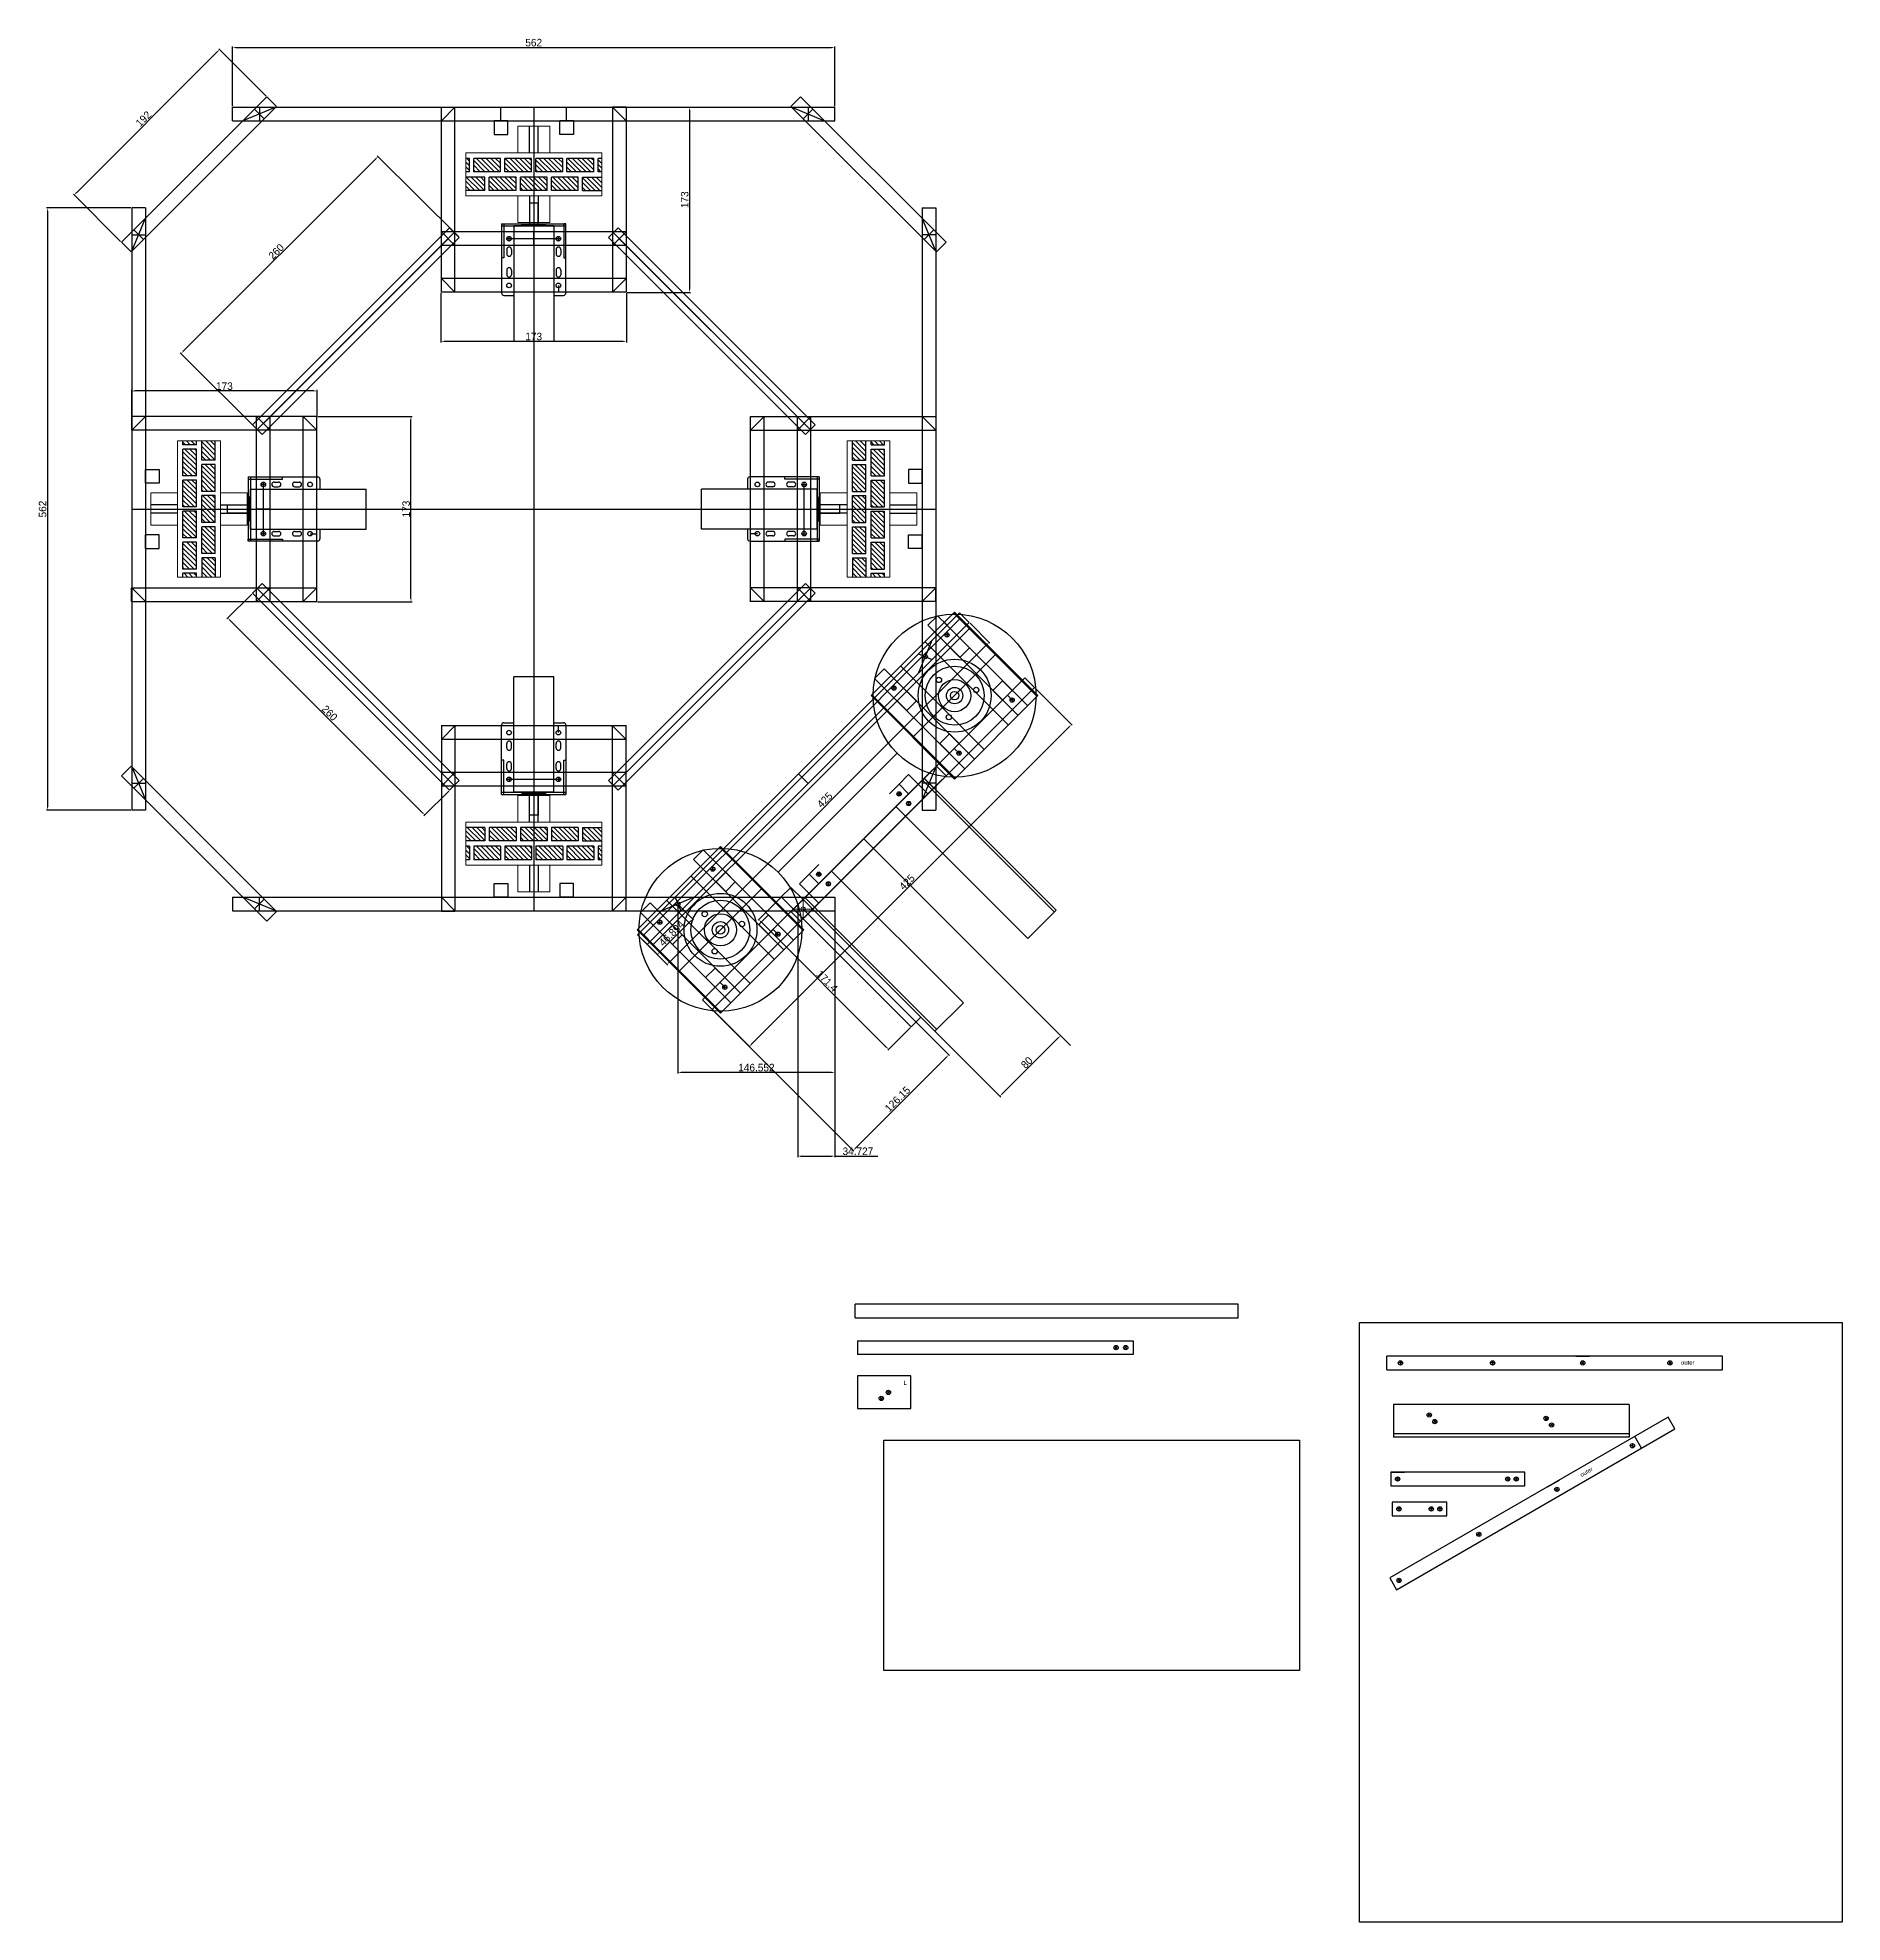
# Model space of a CAD drawing. Header units: millimetres. Extents: x -15418 to 43885, y -27590 to 23052.
# Drawn here: x 19128 to 20812, y -3942 to -2183 of the extents above; entities that cross this region are included whole.
import ezdxf

# ---------------------------------------------------------------- set-up
doc = ezdxf.new("R2010")
doc.units = ezdxf.units.MM
doc.header["$LTSCALE"] = 0.5
doc.layers.get('0').update_dxf_attribs({"lineweight": 5})
doc.layers.get('Defpoints').update_dxf_attribs({"color": 4})
for name, color, linetype in [('Layer1', 1, 'Continuous'), ('Layer2', 2, 'Continuous'), ('Layer3', 9, 'Continuous'), ('Layer4', 6, 'Continuous')]:
    doc.layers.add(name, color=color, linetype=linetype)
doc.layers.add('Layer9', color=3, linetype='Continuous', lineweight=5)
doc.dimstyles.new('ISO-25', dxfattribs={"dimtxt": 7, "dimasz": 3, "dimexe": 1, "dimexo": 1, "dimgap": 1, "dimtad": 1, "dimtoh": 1, "dimdec": 3, "dimdsep": 46, "dimtxsty": 'Standard', "dimcen": 2.5, "dimadec": 0, "dimazin": 0, "dimtfac": 1, "dimtdec": 3, "dimtmove": 0, "dimatfit": 3, "dimfxl": 1, "dimarcsym": 1})
pattern_1 = [(315, (3830.0507, 20887.6815), (2.24506403, 2.24506403), [])]

msp = doc.modelspace()

# ---------------------------------------------------------------- texts
at = {"layer": 'Layer1', "transparency": 33554661, "char_height": 4, "attachment_point": 1}
for s, width, insert in [('outer', 37.363414, (20661.4469, -3417.773)), ('L', 2.630287, (19936.1829, -3436.641))]:
    msp.add_mtext_dynamic_manual_height_columns(s, width=width, gutter_width=20, heights=[0], dxfattribs=dict(at, insert=insert))
at = {"layer": 'Layer1', "transparency": 33554661, "insert": (20566.7035, -3523.221), "char_height": 4, "attachment_point": 1, "rotation": 30}
msp.add_mtext_dynamic_manual_height_columns('outer', width=37.363414, gutter_width=20, heights=[0], dxfattribs=at)

# ---------------------------------------------------------------- blocks, each defined once
blk = doc.blocks.new('*D147')
at = {"layer": 'Defpoints', "color": 0, "transparency": 16777216}
for p in [(19216, -2342.2), (19137.3, -2904.2), (19216, -2904.2)]:
    blk.add_point(p, dxfattribs=at)
at = {"layer": 'Layer1', "color": 0, "lineweight": -2, "transparency": 16777216}
for p, q in [((19215, -2342.2), (19136.3, -2342.2)), ((19137.3, -2345.2), (19137.3, -2901.2)), ((19215, -2904.2), (19136.3, -2904.2))]:
    blk.add_line(p, q, dxfattribs=at)
at = {"layer": 'Layer1', "color": 0, "transparency": 16777216}
for points in [[(19136.8, -2345.2), (19137.8, -2345.2), (19137.3, -2342.2)], [(19136.8, -2901.2), (19137.8, -2901.2), (19137.3, -2904.2)]]:
    blk.add_solid(points, dxfattribs=at)
at = {"layer": 'Layer1', "color": 0, "transparency": 16777216, "insert": (19132.8, -2623.2), "char_height": 7, "attachment_point": 5, "rotation": 90}
blk.add_mtext('562', dxfattribs=at)
blk = doc.blocks.new('*D148')
at = {"layer": 'Defpoints', "color": 0, "transparency": 16777216}
for p in [(19297.9, -2194.3), (19342.1, -2238.5), (19206.4, -2374.2)]:
    blk.add_point(p, dxfattribs=at)
at = {"layer": 'Layer1', "color": 0, "lineweight": -2, "transparency": 16777216}
for p, q in [((19164.3, -2327.9), (19295.8, -2196.4)), ((19341.4, -2237.8), (19297.2, -2193.6)), ((19205.6, -2373.5), (19161.5, -2329.3))]:
    blk.add_line(p, q, dxfattribs=at)
at = {"layer": 'Layer1', "color": 0, "transparency": 16777216}
for points in [[(19295.5, -2196.1), (19296.2, -2196.8), (19297.9, -2194.3)], [(19163.9, -2327.6), (19164.6, -2328.3), (19162.2, -2330)]]:
    blk.add_solid(points, dxfattribs=at)
at = {"layer": 'Layer1', "color": 0, "transparency": 16777216, "insert": (19226.9, -2259), "char_height": 7, "attachment_point": 5, "rotation": 45}
blk.add_mtext('192', dxfattribs=at)
blk = doc.blocks.new('*D149')
at = {"layer": 'Defpoints', "color": 0, "transparency": 16777216}
for p in [(19872, -2192.4), (19310, -2248.2), (19872, -2248.2)]:
    blk.add_point(p, dxfattribs=at)
at = {"layer": 'Layer1', "color": 0, "lineweight": -2, "transparency": 16777216}
for p, q in [((19310, -2247.2), (19310, -2191.4)), ((19313, -2192.4), (19869, -2192.4)), ((19872, -2247.2), (19872, -2191.4))]:
    blk.add_line(p, q, dxfattribs=at)
at = {"layer": 'Layer1', "color": 0, "transparency": 16777216}
for points in [[(19313, -2191.9), (19313, -2192.9), (19310, -2192.4)], [(19869, -2191.9), (19869, -2192.9), (19872, -2192.4)]]:
    blk.add_solid(points, dxfattribs=at)
at = {"layer": 'Layer1', "color": 0, "transparency": 16777216, "insert": (19591, -2187.9), "char_height": 7, "attachment_point": 5}
blk.add_mtext('562', dxfattribs=at)
blk = doc.blocks.new('*D150')
at = {"layer": 'Defpoints', "color": 0, "transparency": 16777216}
for p in [(19677.2, -2248), (19677.2, -2421), (19736.4, -2421)]:
    blk.add_point(p, dxfattribs=at)
at = {"layer": 'Layer1', "color": 0, "lineweight": -2, "transparency": 16777216}
for p, q in [((19678.2, -2248), (19737.4, -2248)), ((19736.4, -2251), (19736.4, -2418)), ((19678.2, -2421), (19737.4, -2421))]:
    blk.add_line(p, q, dxfattribs=at)
at = {"layer": 'Layer1', "color": 0, "transparency": 16777216}
for points in [[(19735.9, -2251), (19736.9, -2251), (19736.4, -2248)], [(19735.9, -2418), (19736.9, -2418), (19736.4, -2421)]]:
    blk.add_solid(points, dxfattribs=at)
at = {"layer": 'Layer1', "color": 0, "transparency": 16777216, "insert": (19731.9, -2334.5), "char_height": 7, "attachment_point": 5, "rotation": 90}
blk.add_mtext('173', dxfattribs=at)
blk = doc.blocks.new('*D151')
at = {"layer": 'Defpoints', "color": 0, "transparency": 16777216}
for p in [(19328.6, -2701.8), (19305.5, -2724.9), (19512.4, -2885.6)]:
    blk.add_point(p, dxfattribs=at)
at = {"layer": 'Layer1', "color": 0, "lineweight": -2, "transparency": 16777216}
for p, q in [((19327.9, -2702.5), (19304.8, -2725.6)), ((19487.2, -2906.6), (19307.6, -2727)), ((19511.7, -2886.4), (19488.6, -2909.4))]:
    blk.add_line(p, q, dxfattribs=at)
at = {"layer": 'Layer1', "color": 0, "transparency": 16777216}
for points in [[(19308, -2726.6), (19307.3, -2727.3), (19305.5, -2724.9)], [(19487.6, -2906.2), (19486.9, -2906.9), (19489.4, -2908.7)]]:
    blk.add_solid(points, dxfattribs=at)
at = {"layer": 'Layer1', "color": 0, "transparency": 16777216, "insert": (19400.6, -2813.6), "char_height": 7, "attachment_point": 5, "rotation": 315}
blk.add_mtext('260', dxfattribs=at)
blk = doc.blocks.new('*D152')
at = {"layer": 'Defpoints', "color": 0, "transparency": 16777216}
for p in [(19388.7, -2536.7), (19476.5, -2536.7), (19388.7, -2709.7)]:
    blk.add_point(p, dxfattribs=at)
at = {"layer": 'Layer1', "color": 0, "lineweight": -2, "transparency": 16777216}
for p, q in [((19389.7, -2536.7), (19477.5, -2536.7)), ((19476.5, -2706.7), (19476.5, -2539.7)), ((19389.7, -2709.7), (19477.5, -2709.7))]:
    blk.add_line(p, q, dxfattribs=at)
at = {"layer": 'Layer1', "color": 0, "transparency": 16777216}
for points in [[(19476, -2539.7), (19477, -2539.7), (19476.5, -2536.7)], [(19476, -2706.7), (19477, -2706.7), (19476.5, -2709.7)]]:
    blk.add_solid(points, dxfattribs=at)
at = {"layer": 'Layer1', "color": 0, "transparency": 16777216, "insert": (19472, -2623.2), "char_height": 7, "attachment_point": 5, "rotation": 90}
blk.add_mtext('173', dxfattribs=at)
blk = doc.blocks.new('*D153')
at = {"layer": 'Defpoints', "color": 0, "transparency": 16777216}
for p in [(19215.9, -2513), (19215.9, -2537), (19388.9, -2537)]:
    blk.add_point(p, dxfattribs=at)
at = {"layer": 'Layer1', "color": 0, "lineweight": -2, "transparency": 16777216}
for p, q in [((19215.9, -2536), (19215.9, -2512)), ((19385.9, -2513), (19218.9, -2513)), ((19388.9, -2536), (19388.9, -2512))]:
    blk.add_line(p, q, dxfattribs=at)
at = {"layer": 'Layer1', "color": 0, "transparency": 16777216}
for points in [[(19218.9, -2512.5), (19218.9, -2513.5), (19215.9, -2513)], [(19385.9, -2512.5), (19385.9, -2513.5), (19388.9, -2513)]]:
    blk.add_solid(points, dxfattribs=at)
at = {"layer": 'Layer1', "color": 0, "transparency": 16777216, "insert": (19302.4, -2508.5), "char_height": 7, "attachment_point": 5}
blk.add_mtext('173', dxfattribs=at)
blk = doc.blocks.new('*D154')
at = {"layer": 'Defpoints', "color": 0, "transparency": 16777216}
for p in [(19504.5, -2420.8), (19677.5, -2420.8), (19504.5, -2466.7)]:
    blk.add_point(p, dxfattribs=at)
at = {"layer": 'Layer1', "color": 0, "lineweight": -2, "transparency": 16777216}
for p, q in [((19504.5, -2421.8), (19504.5, -2467.7)), ((19677.5, -2421.8), (19677.5, -2467.7)), ((19674.5, -2466.7), (19507.5, -2466.7))]:
    blk.add_line(p, q, dxfattribs=at)
at = {"layer": 'Layer1', "color": 0, "transparency": 16777216}
for points in [[(19507.5, -2466.2), (19507.5, -2467.2), (19504.5, -2466.7)], [(19674.5, -2466.2), (19674.5, -2467.2), (19677.5, -2466.7)]]:
    blk.add_solid(points, dxfattribs=at)
at = {"layer": 'Layer1', "color": 0, "transparency": 16777216, "insert": (19591, -2462.2), "char_height": 7, "attachment_point": 5}
blk.add_mtext('173', dxfattribs=at)
blk = doc.blocks.new('*D155')
at = {"layer": 'Defpoints', "color": 0, "transparency": 16777216}
for p in [(19445.9, -2294.1), (19521.4, -2369.7), (19337.5, -2553.5)]:
    blk.add_point(p, dxfattribs=at)
at = {"layer": 'Layer1', "color": 0, "lineweight": -2, "transparency": 16777216}
for p, q in [((19264.1, -2475.8), (19443.7, -2296.2)), ((19520.7, -2368.9), (19445.1, -2293.4)), ((19336.8, -2552.8), (19261.3, -2477.3))]:
    blk.add_line(p, q, dxfattribs=at)
at = {"layer": 'Layer1', "color": 0, "transparency": 16777216}
for points in [[(19443.4, -2295.9), (19444.1, -2296.6), (19445.9, -2294.1)], [(19263.8, -2475.5), (19264.5, -2476.2), (19262, -2478)]]:
    blk.add_solid(points, dxfattribs=at)
at = {"layer": 'Layer1', "color": 0, "transparency": 16777216, "insert": (19350.8, -2382.9), "char_height": 7, "attachment_point": 5, "rotation": 45}
blk.add_mtext('260', dxfattribs=at)
blk = doc.blocks.new('*D156')
at = {"layer": 'Defpoints', "color": 0, "transparency": 16777216}
for p in [(19997.3, -2728.9), (20016, -2747.6), (19696.8, -3029.5)]:
    blk.add_point(p, dxfattribs=at)
at = {"layer": 'Layer1', "color": 0, "lineweight": -2, "transparency": 16777216}
for p, q in [((19998.1, -2729.6), (20016.7, -2748.3)), ((19717.6, -3046), (20013.9, -2749.7)), ((19697.5, -3030.2), (19716.2, -3048.8))]:
    blk.add_line(p, q, dxfattribs=at)
at = {"layer": 'Layer1', "color": 0, "transparency": 16777216}
for points in [[(20013.5, -2749.4), (20014.2, -2750.1), (20016, -2747.6)], [(19717.2, -3045.6), (19718, -3046.3), (19715.5, -3048.1)]]:
    blk.add_solid(points, dxfattribs=at)
at = {"layer": 'Layer1', "color": 0, "transparency": 16777216, "insert": (19862.6, -2894.7), "char_height": 7, "attachment_point": 5, "rotation": 45}
blk.add_mtext('425', dxfattribs=at)
blk = doc.blocks.new('*D157')
at = {"layer": 'Defpoints', "color": 0, "transparency": 16777216}
for p in [(20058.1, -2789.7), (20092.7, -2824.3), (19757.6, -3090.2)]:
    blk.add_point(p, dxfattribs=at)
at = {"layer": 'Layer1', "color": 0, "lineweight": -2, "transparency": 16777216}
for p, q in [((20058.8, -2790.4), (20093.4, -2825)), ((19794.3, -3122.7), (20090.6, -2826.4)), ((19758.3, -3090.9), (19792.9, -3125.5))]:
    blk.add_line(p, q, dxfattribs=at)
at = {"layer": 'Layer1', "color": 0, "transparency": 16777216}
for points in [[(20090.2, -2826.1), (20090.9, -2826.8), (20092.7, -2824.3)], [(19793.9, -3122.3), (19794.7, -3123), (19792.2, -3124.8)]]:
    blk.add_solid(points, dxfattribs=at)
at = {"layer": 'Layer1', "color": 0, "transparency": 16777216, "insert": (19939.3, -2971.4), "char_height": 7, "attachment_point": 5, "rotation": 45}
blk.add_mtext('425', dxfattribs=at)
blk = doc.blocks.new('*D158')
at = {"layer": 'Defpoints', "color": 0, "transparency": 16777216}
for p in [(19725.5, -2991.8), (19739.5, -3005.8), (19692.3, -3025)]:
    blk.add_point(p, dxfattribs=at)
at = {"layer": 'Layer1', "color": 0, "lineweight": -2, "transparency": 16777216}
for p, q in [((19726.2, -2992.5), (19740.2, -3006.5)), ((19708.4, -3036.8), (19737.3, -3007.9)), ((19693, -3025.7), (19707, -3039.6))]:
    blk.add_line(p, q, dxfattribs=at)
at = {"layer": 'Layer1', "color": 0, "transparency": 16777216}
for points in [[(19737, -3007.5), (19737.7, -3008.2), (19739.5, -3005.8)], [(19708.1, -3036.5), (19708.8, -3037.2), (19706.3, -3038.9)]]:
    blk.add_solid(points, dxfattribs=at)
at = {"layer": 'Layer1', "color": 0, "transparency": 16777216, "insert": (19719.7, -3019.2), "char_height": 7, "attachment_point": 5, "rotation": 45}
blk.add_mtext('46.894', dxfattribs=at)
blk = doc.blocks.new('*D159')
at = {"layer": 'Defpoints', "color": 0, "transparency": 16777216}
for p in [(19725.5, -2991.8), (19872, -2991.8), (19725.5, -3149)]:
    blk.add_point(p, dxfattribs=at)
at = {"layer": 'Layer1', "color": 0, "lineweight": -2, "transparency": 16777216}
for p, q in [((19725.5, -2992.8), (19725.5, -3150)), ((19872, -2992.8), (19872, -3150)), ((19869, -3149), (19728.5, -3149))]:
    blk.add_line(p, q, dxfattribs=at)
at = {"layer": 'Layer1', "color": 0, "transparency": 16777216}
for points in [[(19728.5, -3148.5), (19728.5, -3149.5), (19725.5, -3149)], [(19869, -3148.5), (19869, -3149.5), (19872, -3149)]]:
    blk.add_solid(points, dxfattribs=at)
at = {"layer": 'Layer1', "color": 0, "transparency": 16777216, "insert": (19798.8, -3144.5), "char_height": 7, "attachment_point": 5}
blk.add_mtext('146.552', dxfattribs=at)
blk = doc.blocks.new('*D161')
at = {"layer": 'Defpoints', "color": 0, "transparency": 16777216}
for p in [(19822, -2985.2), (19943.2, -3106.4), (19922.2, -3127.5)]:
    blk.add_point(p, dxfattribs=at)
at = {"layer": 'Layer1', "color": 0, "lineweight": -2, "transparency": 16777216}
for p, q in [((19821.3, -2985.9), (19800.3, -3007)), ((19803.1, -3008.4), (19920, -3125.4)), ((19942.5, -3107.1), (19921.4, -3128.2))]:
    blk.add_line(p, q, dxfattribs=at)
at = {"layer": 'Layer1', "color": 0, "transparency": 16777216}
for points in [[(19803.4, -3008.1), (19802.7, -3008.8), (19801, -3006.3)], [(19920.4, -3125), (19919.7, -3125.7), (19922.2, -3127.5)]]:
    blk.add_solid(points, dxfattribs=at)
at = {"layer": 'Layer1', "color": 0, "transparency": 16777216, "insert": (19864.7, -3063.7), "char_height": 7, "attachment_point": 5, "rotation": 315}
blk.add_mtext('171.4', dxfattribs=at)
blk = doc.blocks.new('*D162')
at = {"layer": 'Defpoints', "color": 0, "transparency": 16777216}
for p in [(19837.3, -2992.4), (19872, -2992.4), (19872, -3227.1)]:
    blk.add_point(p, dxfattribs=at)
at = {"layer": 'Layer1', "color": 0, "lineweight": -2, "transparency": 16777216}
for p, q in [((19837.3, -2993.4), (19837.3, -3228.1)), ((19872, -2993.4), (19872, -3228.1)), ((19840.3, -3227.1), (19869, -3227.1)), ((19872, -3227.1), (19912, -3227.1))]:
    blk.add_line(p, q, dxfattribs=at)
at = {"layer": 'Layer1', "color": 0, "transparency": 16777216}
for points in [[(19840.3, -3226.6), (19840.3, -3227.6), (19837.3, -3227.1)], [(19869, -3226.6), (19869, -3227.6), (19872, -3227.1)]]:
    blk.add_solid(points, dxfattribs=at)
at = {"layer": 'Layer1', "color": 0, "transparency": 16777216, "insert": (19893.5, -3222.6), "char_height": 7, "attachment_point": 5}
blk.add_mtext('34.727', dxfattribs=at)
blk = doc.blocks.new('*D163')
at = {"layer": 'Defpoints', "color": 0, "transparency": 16777216}
for p in [(19898.9, -2931), (19842.3, -2987.6), (20026, -3171.2)]:
    blk.add_point(p, dxfattribs=at)
at = {"layer": 'Layer9', "color": 0, "lineweight": -2, "transparency": 16777216}
for p, q in [((19899.6, -2931.7), (20083.3, -3115.4)), ((19843, -2988.3), (20026.7, -3172)), ((20080.4, -3116.8), (20028.1, -3169.1))]:
    blk.add_line(p, q, dxfattribs=at)
at = {"layer": 'Layer9', "color": 0, "transparency": 16777216}
for points in [[(20080.1, -3116.4), (20080.8, -3117.2), (20082.6, -3114.7)], [(20027.8, -3168.8), (20028.5, -3169.5), (20026, -3171.2)]]:
    blk.add_solid(points, dxfattribs=at)
at = {"layer": 'Layer9', "color": 0, "transparency": 16777216, "insert": (20051.1, -3139.8), "char_height": 7, "attachment_point": 5, "rotation": 45}
blk.add_mtext('80', dxfattribs=at)
blk = doc.blocks.new('*D164')
at = {"layer": 'Defpoints', "color": 0, "transparency": 16777216}
for p in [(19842.3, -2996.5), (19753.1, -3085.7), (19978.3, -3132.5)]:
    blk.add_point(p, dxfattribs=at)
at = {"layer": 'Layer2', "color": 0, "lineweight": -2, "transparency": 16777216}
for p, q in [((19843, -2997.2), (19979, -3133.2)), ((19753.8, -3086.5), (19889.8, -3222.4)), ((19891.2, -3219.6), (19976.2, -3134.6))]:
    blk.add_line(p, q, dxfattribs=at)
at = {"layer": 'Layer2', "color": 0, "transparency": 16777216}
for points in [[(19975.8, -3134.3), (19976.5, -3135), (19978.3, -3132.5)], [(19890.9, -3219.2), (19891.6, -3219.9), (19889.1, -3221.7)]]:
    blk.add_solid(points, dxfattribs=at)
at = {"layer": 'Layer2', "color": 0, "transparency": 16777216, "insert": (19930.5, -3173.9), "char_height": 7, "attachment_point": 5, "rotation": 45}
blk.add_mtext('126.15', dxfattribs=at)

# ---------------------------------------------------------------- dimensions: what is measured, and where the dimension line sits
at = {"layer": 'Layer1', "transparency": 33554661}
for p1, p2, distance, picture, middle in [((19206.3506, -2374.2259), (19342.1151, -2238.4614), 62.4786, '*D148', (19226.8718, -2258.9827)), ((19337.5392, -2553.4978), (19521.387, -2369.6501), 106.8167, '*D155', (19350.7503, -2382.8611)), ((19388.698, -2709.6588), (19388.698, -2536.6588), -87.8175, '*D152', (19472.0155, -2623.1588)), ((19512.4067, -2885.6478), (19328.559, -2701.8001), 32.6019, '*D151', (19400.6118, -2813.595)), ((19696.8271, -3029.4583), (19997.3475, -2728.9379), -26.3794, '*D156', (19862.5584, -2894.6692)), ((19757.6029, -3090.2341), (20058.1233, -2789.7137), -48.8939, '*D157', (19939.2543, -2971.3652)), ((19822.0203, -2985.2288), (19943.2184, -3106.4269), -29.7877, '*D161', (19864.7383, -3063.7089)), ((19692.337, -3024.9682), (19725.4963, -2991.8088), -19.7446, '*D158', (19719.6962, -3019.168))]:
    dim = msp.add_aligned_dim(p1=p1, p2=p2, distance=distance, dimstyle='ISO-25', dxfattribs=at)
    dim.commit()
    dim.dimension.update_dxf_attribs({"geometry": picture, "text_midpoint": middle})
for base, p1, p2, picture, middle in [((19872.048, -2192.3525), (19310.048, -2248.1588), (19872.048, -2248.1588), '*D149', (19591.048, -2187.8525)), ((19504.548, -2466.6716), (19677.548, -2420.8088), (19504.548, -2420.8088), '*D154', (19591.048, -2462.1716)), ((19215.873, -2513.0295), (19388.873, -2536.9588), (19215.873, -2536.9588), '*D153', (19302.373, -2508.5295)), ((19725.4963, -3149.0276), (19872.048, -2991.8088), (19725.4963, -2991.8088), '*D159', (19798.7721, -3144.5276)), ((19872.04798, -3227.12545), (19837.32052, -2992.43678), (19872.04798, -2992.43678), '*D162', (19893.54798, -3222.62545))]:
    dim = msp.add_linear_dim(base=base, p1=p1, p2=p2, dimstyle='ISO-25', dxfattribs=at)
    dim.commit()
    dim.dimension.update_dxf_attribs({"geometry": picture, "text_midpoint": middle})
for base, p1, p2, picture, middle in [((19736.3586, -2420.9838), (19677.248, -2247.9838), (19677.248, -2420.9838), '*D150', (19731.8586, -2334.4838)), ((19137.3216, -2904.1588), (19216.048, -2342.1588), (19216.048, -2904.1588), '*D147', (19132.8216, -2623.1588))]:
    dim = msp.add_linear_dim(base=base, p1=p1, p2=p2, angle=90, dimstyle='ISO-25', dxfattribs=at)
    dim.commit()
    dim.dimension.update_dxf_attribs({"geometry": picture, "text_midpoint": middle})
at = {"layer": 'Layer2', "transparency": 33554661}
dim = msp.add_aligned_dim(p1=(19753.1128, -3085.744), p2=(19842.3143, -2996.5425), distance=-192.2937, dimstyle='ISO-25', dxfattribs=at)
dim.commit()
dim.dimension.update_dxf_attribs({"geometry": '*D164', "text_midpoint": (19930.5038, -3173.9334)})
at = {"layer": 'Layer9', "transparency": 33554661}
dim = msp.add_aligned_dim(p1=(19898.8828, -2930.9937), p2=(19842.3143, -2987.5622), distance=259.765, dimstyle='ISO-25', dxfattribs=at)
dim.commit()
dim.dimension.update_dxf_attribs({"geometry": '*D163', "text_midpoint": (20051.0982, -3139.7775)})

# ---------------------------------------------------------------- hatches: boundary and pattern name
at = {"layer": 'Layer3', "transparency": 33554661}
h = msp.add_hatch(dxfattribs=at)
h.set_pattern_fill('ANSI31', color=256, angle=270)
h.set_pattern_definition(pattern_1)
h.paths.add_polyline_path([(19636.548, -2325.8588), (19654.548, -2325.8588), (19654.548, -2313.3588), (19636.548, -2313.3588)])
h.paths.add_polyline_path([(19607.548, -2325.8588), (19632.548, -2325.8588), (19632.548, -2313.3588), (19607.548, -2313.3588)])
h.paths.add_polyline_path([(19622.048, -2308.3588), (19647.048, -2308.3588), (19647.048, -2295.8588), (19622.048, -2295.8588)])
h.paths.add_polyline_path([(19593.048, -2308.3588), (19618.048, -2308.3588), (19618.048, -2295.8588), (19593.048, -2295.8588)])
h.paths.add_polyline_path([(19578.548, -2325.8588), (19603.548, -2325.8588), (19603.548, -2313.3588), (19578.548, -2313.3588)])
h.paths.add_polyline_path([(19564.048, -2308.3588), (19589.048, -2308.3588), (19589.048, -2295.8588), (19564.048, -2295.8588)])
h.paths.add_polyline_path([(19549.548, -2325.8588), (19574.548, -2325.8588), (19574.548, -2313.3588), (19549.548, -2313.3588)])
h.paths.add_polyline_path([(19535.048, -2308.3588), (19560.048, -2308.3588), (19560.048, -2295.8588), (19535.048, -2295.8588)])
h.paths.add_polyline_path([(19527.548, -2325.8588), (19545.548, -2325.8588), (19545.548, -2313.3588), (19527.548, -2313.3588)])
h.paths.add_polyline_path([(19527.548, -2308.3588), (19531.048, -2308.3588), (19531.048, -2295.8588), (19527.548, -2295.8588)])
h.paths.add_polyline_path([(19651.048, -2308.3588), (19654.548, -2308.3588), (19654.548, -2295.8588), (19651.048, -2295.8588)])
h = msp.add_hatch(dxfattribs=at)
h.set_pattern_fill('ANSI31', color=256, angle=270)
h.set_pattern_definition(pattern_1)
h.paths.add_polyline_path([(19293.748, -2668.6588), (19293.748, -2686.6588), (19281.248, -2686.6588), (19281.248, -2668.6588)])
h.paths.add_polyline_path([(19293.748, -2639.6588), (19293.748, -2664.6588), (19281.248, -2664.6588), (19281.248, -2639.6588)])
h.paths.add_polyline_path([(19276.248, -2654.1588), (19276.248, -2679.1588), (19263.748, -2679.1588), (19263.748, -2654.1588)])
h.paths.add_polyline_path([(19276.248, -2625.1588), (19276.248, -2650.1588), (19263.748, -2650.1588), (19263.748, -2625.1588)])
h.paths.add_polyline_path([(19293.748, -2610.6588), (19293.748, -2635.6588), (19281.248, -2635.6588), (19281.248, -2610.6588)])
h.paths.add_polyline_path([(19276.248, -2596.1588), (19276.248, -2621.1588), (19263.748, -2621.1588), (19263.748, -2596.1588)])
h.paths.add_polyline_path([(19293.748, -2581.6588), (19293.748, -2606.6588), (19281.248, -2606.6588), (19281.248, -2581.6588)])
h.paths.add_polyline_path([(19276.248, -2567.1588), (19276.248, -2592.1588), (19263.748, -2592.1588), (19263.748, -2567.1588)])
h.paths.add_polyline_path([(19293.748, -2559.6588), (19293.748, -2577.6588), (19281.248, -2577.6588), (19281.248, -2559.6588)])
h.paths.add_polyline_path([(19276.248, -2559.6588), (19276.248, -2563.1588), (19263.748, -2563.1588), (19263.748, -2559.6588)])
h.paths.add_polyline_path([(19276.248, -2683.1588), (19276.248, -2686.6588), (19263.748, -2686.6588), (19263.748, -2683.1588)])
h = msp.add_hatch(dxfattribs=at)
h.set_pattern_fill('ANSI31', color=256, angle=270)
h.set_pattern_definition(pattern_1)
h.paths.add_polyline_path([(19888.348, -2668.6588), (19888.348, -2686.6588), (19900.848, -2686.6588), (19900.848, -2668.6588)])
h.paths.add_polyline_path([(19888.348, -2639.6588), (19888.348, -2664.6588), (19900.848, -2664.6588), (19900.848, -2639.6588)])
h.paths.add_polyline_path([(19905.848, -2654.1588), (19905.848, -2679.1588), (19918.348, -2679.1588), (19918.348, -2654.1588)])
h.paths.add_polyline_path([(19905.848, -2625.1588), (19905.848, -2650.1588), (19918.348, -2650.1588), (19918.348, -2625.1588)])
h.paths.add_polyline_path([(19888.348, -2610.6588), (19888.348, -2635.6588), (19900.848, -2635.6588), (19900.848, -2610.6588)])
h.paths.add_polyline_path([(19905.848, -2596.1588), (19905.848, -2621.1588), (19918.348, -2621.1588), (19918.348, -2596.1588)])
h.paths.add_polyline_path([(19888.348, -2581.6588), (19888.348, -2606.6588), (19900.848, -2606.6588), (19900.848, -2581.6588)])
h.paths.add_polyline_path([(19905.848, -2567.1588), (19905.848, -2592.1588), (19918.348, -2592.1588), (19918.348, -2567.1588)])
h.paths.add_polyline_path([(19888.348, -2559.6588), (19888.348, -2577.6588), (19900.848, -2577.6588), (19900.848, -2559.6588)])
h.paths.add_polyline_path([(19905.848, -2559.6588), (19905.848, -2563.1588), (19918.348, -2563.1588), (19918.348, -2559.6588)])
h.paths.add_polyline_path([(19905.848, -2683.1588), (19905.848, -2686.6588), (19918.348, -2686.6588), (19918.348, -2683.1588)])
h = msp.add_hatch(dxfattribs=at)
h.set_pattern_fill('ANSI31', color=256, angle=270)
h.set_pattern_definition(pattern_1)
h.paths.add_polyline_path([(19636.548, -2920.4588), (19654.548, -2920.4588), (19654.548, -2932.9588), (19636.548, -2932.9588)])
h.paths.add_polyline_path([(19607.548, -2920.4588), (19632.548, -2920.4588), (19632.548, -2932.9588), (19607.548, -2932.9588)])
h.paths.add_polyline_path([(19622.048, -2937.9588), (19647.048, -2937.9588), (19647.048, -2950.4588), (19622.048, -2950.4588)])
h.paths.add_polyline_path([(19593.048, -2937.9588), (19618.048, -2937.9588), (19618.048, -2950.4588), (19593.048, -2950.4588)])
h.paths.add_polyline_path([(19578.548, -2920.4588), (19603.548, -2920.4588), (19603.548, -2932.9588), (19578.548, -2932.9588)])
h.paths.add_polyline_path([(19564.048, -2937.9588), (19589.048, -2937.9588), (19589.048, -2950.4588), (19564.048, -2950.4588)])
h.paths.add_polyline_path([(19549.548, -2920.4588), (19574.548, -2920.4588), (19574.548, -2932.9588), (19549.548, -2932.9588)])
h.paths.add_polyline_path([(19535.048, -2937.9588), (19560.048, -2937.9588), (19560.048, -2950.4588), (19535.048, -2950.4588)])
h.paths.add_polyline_path([(19527.548, -2920.4588), (19545.548, -2920.4588), (19545.548, -2932.9588), (19527.548, -2932.9588)])
h.paths.add_polyline_path([(19527.548, -2937.9588), (19531.048, -2937.9588), (19531.048, -2950.4588), (19527.548, -2950.4588)])
h.paths.add_polyline_path([(19651.048, -2937.9588), (19654.548, -2937.9588), (19654.548, -2950.4588), (19651.048, -2950.4588)])

# ---------------------------------------------------------------- linework, layer by layer
at = {"transparency": 33554661}
for p, q in [((19606.048, -2265.8588), (19576.048, -2265.8588)), ((19576.048, -2290.8588), (19576.048, -2265.8588)), ((19606.048, -2290.8588), (19606.048, -2265.8588)), ((19527.548, -2290.8588), (19654.548, -2290.8588)), ((19527.548, -2330.8588), (19527.548, -2290.8588)), ((19654.548, -2290.8588), (19654.548, -2330.8588)), ((19654.548, -2330.8588), (19527.548, -2330.8588)), ((19576.048, -2330.8588), (19576.048, -2355.8588)), ((19591.048, -2330.8588), (19591.048, -2355.8588)), ((19606.048, -2330.8588), (19606.048, -2355.8588)), ((19576.048, -2355.8588), (19606.048, -2355.8588)), ((19258.748, -2559.6588), (19258.748, -2686.6588)), ((19298.748, -2559.6588), (19258.748, -2559.6588)), ((19298.748, -2686.6588), (19298.748, -2559.6588)), ((19883.348, -2686.6588), (19883.348, -2559.6588)), ((19883.348, -2559.6588), (19923.348, -2559.6588)), ((19923.348, -2559.6588), (19923.348, -2686.6588)), ((19233.748, -2638.1588), (19233.748, -2608.1588)), ((19258.748, -2608.1588), (19233.748, -2608.1588)), ((19298.748, -2608.1588), (19323.748, -2608.1588)), ((19323.748, -2608.1588), (19323.748, -2638.1588)), ((19858.348, -2608.1588), (19858.348, -2638.1588)), ((19883.348, -2608.1588), (19858.348, -2608.1588)), ((19923.348, -2608.1588), (19948.348, -2608.1588)), ((19948.348, -2638.1588), (19948.348, -2608.1588)), ((19258.748, -2638.1588), (19233.748, -2638.1588)), ((19298.748, -2623.1588), (19323.748, -2623.1588)), ((19298.748, -2638.1588), (19323.748, -2638.1588)), ((19883.348, -2623.1588), (19858.348, -2623.1588)), ((19883.348, -2638.1588), (19858.348, -2638.1588)), ((19923.348, -2638.1588), (19948.348, -2638.1588)), ((19258.748, -2686.6588), (19298.748, -2686.6588)), ((19923.348, -2686.6588), (19883.348, -2686.6588)), ((19983.7357, -2719.5687), (19905.9539, -2797.3505)), ((20061.5174, -2797.3505), (19983.7357, -2719.5687)), ((19905.9539, -2797.3505), (19983.7357, -2875.1322)), ((19983.7357, -2875.1322), (20061.5174, -2797.3505)), ((19576.048, -2890.4588), (19606.048, -2890.4588)), ((19576.048, -2915.4588), (19576.048, -2890.4588)), ((19591.048, -2915.4588), (19591.048, -2890.4588)), ((19606.048, -2915.4588), (19606.048, -2890.4588)), ((19654.548, -2915.4588), (19527.548, -2915.4588)), ((19527.548, -2915.4588), (19527.548, -2955.4588)), ((19654.548, -2955.4588), (19654.548, -2915.4588)), ((19687.4579, -3015.8465), (19765.2397, -2938.0647)), ((19765.2397, -2938.0647), (19843.0214, -3015.8465)), ((19527.548, -2955.4588), (19654.548, -2955.4588)), ((19576.048, -2955.4588), (19576.048, -2980.4588)), ((19606.048, -2955.4588), (19606.048, -2980.4588)), ((19606.048, -2980.4588), (19576.048, -2980.4588)), ((19765.2397, -3093.6282), (19687.4579, -3015.8465)), ((19843.0214, -3015.8465), (19765.2397, -3093.6282))]:
    msp.add_line(p, q, dxfattribs=at)
at = {"layer": 'Defpoints', "transparency": 33554661}
for p, q in [((19561.048, -2356.8588), (19561.048, -2421.5688)), ((19561.048, -2356.8588), (19621.048, -2356.8588)), ((19561.048, -2356.8588), (19563.048, -2356.8588)), ((19563.048, -2356.8588), (19563.048, -2388.8588)), ((19580.048, -2358.8588), (19580.048, -2356.8588)), ((19591.048, -2355.8588), (19591.048, -2356.8588)), ((19602.048, -2358.8588), (19602.048, -2356.8588)), ((19621.048, -2356.8588), (19619.048, -2356.8588)), ((19619.048, -2356.8588), (19619.048, -2388.8588)), ((19621.048, -2421.5688), (19621.048, -2356.8588)), ((19561.048, -2358.8588), (19621.048, -2358.8588)), ((19563.048, -2388.8588), (19561.048, -2388.8588)), ((19565.898, -2380.8588), (19565.898, -2385.1588)), ((19570.198, -2380.8588), (19570.198, -2385.1588)), ((19611.898, -2380.8588), (19611.898, -2385.1588)), ((19616.198, -2380.8588), (19616.198, -2385.1588)), ((19619.048, -2388.8588), (19621.048, -2388.8588)), ((19565.898, -2400.1588), (19565.898, -2404.4588)), ((19570.198, -2400.1588), (19570.198, -2404.4588)), ((19611.898, -2400.1588), (19611.898, -2404.4588)), ((19616.198, -2400.1588), (19616.198, -2404.4588)), ((19563.198, -2423.7188), (19572.398, -2423.7188)), ((19609.698, -2423.7188), (19618.898, -2423.7188)), ((19324.748, -2593.1588), (19389.458, -2593.1588)), ((19324.748, -2593.1588), (19324.748, -2653.1588)), ((19324.748, -2593.1588), (19324.748, -2595.1588)), ((19324.748, -2595.1588), (19356.748, -2595.1588)), ((19326.748, -2593.1588), (19326.748, -2653.1588)), ((19348.748, -2598.0088), (19353.048, -2598.0088)), ((19348.748, -2602.3088), (19353.048, -2602.3088)), ((19356.748, -2595.1588), (19356.748, -2593.1588)), ((19368.048, -2598.0088), (19372.348, -2598.0088)), ((19368.048, -2602.3088), (19372.348, -2602.3088)), ((19391.608, -2595.3088), (19391.608, -2604.5088)), ((19790.488, -2595.3088), (19790.488, -2604.5088)), ((19857.348, -2593.1588), (19792.638, -2593.1588)), ((19814.048, -2598.0088), (19809.748, -2598.0088)), ((19814.048, -2602.3088), (19809.748, -2602.3088)), ((19825.348, -2595.1588), (19825.348, -2593.1588)), ((19857.348, -2595.1588), (19825.348, -2595.1588)), ((19833.348, -2598.0088), (19829.048, -2598.0088)), ((19833.348, -2602.3088), (19829.048, -2602.3088)), ((19855.348, -2593.1588), (19855.348, -2653.1588)), ((19857.348, -2593.1588), (19857.348, -2653.1588)), ((19857.348, -2593.1588), (19857.348, -2595.1588)), ((19326.748, -2612.1588), (19324.748, -2612.1588)), ((19855.348, -2612.1588), (19857.348, -2612.1588)), ((19323.748, -2623.1588), (19324.748, -2623.1588)), ((19326.748, -2634.1588), (19324.748, -2634.1588)), ((19855.348, -2634.1588), (19857.348, -2634.1588)), ((19858.348, -2623.1588), (19857.348, -2623.1588)), ((19324.748, -2653.1588), (19324.748, -2651.1588)), ((19324.748, -2651.1588), (19356.748, -2651.1588)), ((19389.458, -2653.1588), (19324.748, -2653.1588)), ((19348.748, -2644.0088), (19353.048, -2644.0088)), ((19348.748, -2648.3088), (19353.048, -2648.3088)), ((19356.748, -2651.1588), (19356.748, -2653.1588)), ((19368.048, -2644.0088), (19372.348, -2644.0088)), ((19368.048, -2648.3088), (19372.348, -2648.3088)), ((19391.608, -2641.8088), (19391.608, -2651.0088)), ((19790.488, -2641.8088), (19790.488, -2651.0088)), ((19792.638, -2653.1588), (19857.348, -2653.1588)), ((19814.048, -2644.0088), (19809.748, -2644.0088)), ((19814.048, -2648.3088), (19809.748, -2648.3088)), ((19857.348, -2651.1588), (19825.348, -2651.1588)), ((19825.348, -2651.1588), (19825.348, -2653.1588)), ((19833.348, -2644.0088), (19829.048, -2644.0088)), ((19833.348, -2648.3088), (19829.048, -2648.3088)), ((19857.348, -2653.1588), (19857.348, -2651.1588)), ((20022.6265, -2758.4596), (19944.8448, -2836.2414)), ((19561.048, -2889.4588), (19561.048, -2824.7488)), ((19563.198, -2822.5988), (19572.398, -2822.5988)), ((19609.698, -2822.5988), (19618.898, -2822.5988)), ((19621.048, -2824.7488), (19621.048, -2889.4588)), ((19565.898, -2846.1588), (19565.898, -2841.8588)), ((19570.198, -2846.1588), (19570.198, -2841.8588)), ((19611.898, -2846.1588), (19611.898, -2841.8588)), ((19616.198, -2846.1588), (19616.198, -2841.8588)), ((19563.048, -2857.4588), (19561.048, -2857.4588)), ((19563.048, -2889.4588), (19563.048, -2857.4588)), ((19565.898, -2865.4588), (19565.898, -2861.1588)), ((19570.198, -2865.4588), (19570.198, -2861.1588)), ((19611.898, -2865.4588), (19611.898, -2861.1588)), ((19616.198, -2865.4588), (19616.198, -2861.1588)), ((19619.048, -2889.4588), (19619.048, -2857.4588)), ((19619.048, -2857.4588), (19621.048, -2857.4588)), ((19561.048, -2887.4588), (19621.048, -2887.4588)), ((19561.048, -2889.4588), (19621.048, -2889.4588)), ((19561.048, -2889.4588), (19563.048, -2889.4588)), ((19580.048, -2887.4588), (19580.048, -2889.4588)), ((19591.048, -2890.4588), (19591.048, -2889.4588)), ((19602.048, -2887.4588), (19602.048, -2889.4588)), ((19621.048, -2889.4588), (19619.048, -2889.4588)), ((19726.3488, -3054.7374), (19804.1305, -2976.9556))]:
    msp.add_line(p, q, dxfattribs=at)
for centre, radius in [((19568.048, -2370.8588), 2.15), ((19614.048, -2370.8588), 2.15), ((19568.048, -2414.4588), 2.15), ((19614.048, -2414.4588), 2.15), ((19338.748, -2600.1588), 2.15), ((19382.348, -2600.1588), 2.15), ((19799.748, -2600.1588), 2.15), ((19843.348, -2600.1588), 2.15), ((19338.748, -2646.1588), 2.15), ((19382.348, -2646.1588), 2.15), ((19799.748, -2646.1588), 2.15), ((19843.348, -2646.1588), 2.15), ((19983.7357, -2797.3505), 34), ((19983.7357, -2797.3505), 27.5), ((19969.0387, -2782.6536), 2.5), ((19983.7357, -2797.3505), 15), ((19983.7357, -2797.3505), 7.62), ((19983.7357, -2797.3505), 4), ((20003.8121, -2791.971), 2.5), ((19568.048, -2831.8588), 2.15), ((19614.048, -2831.8588), 2.15), ((19978.3562, -2817.4269), 2.5), ((19568.048, -2875.4588), 2.15), ((19614.048, -2875.4588), 2.15), ((19765.2397, -3015.8465), 34), ((19765.2397, -3015.8465), 27.5), ((19750.5427, -3001.1496), 2.5), ((19765.2397, -3015.8465), 15), ((19765.2397, -3015.8465), 7.62), ((19765.2397, -3015.8465), 4), ((19785.3161, -3010.467), 2.5), ((19759.8602, -3035.9229), 2.5)]:
    msp.add_circle(centre, radius, dxfattribs=at)
for centre, start, end in [((19568.048, -2380.8588), 360, 180), ((19568.048, -2385.1588), 180, 360), ((19614.048, -2380.8588), 360, 180), ((19614.048, -2385.1588), 180, 360), ((19568.048, -2400.1588), 360, 180), ((19568.048, -2404.4588), 180, 360), ((19614.048, -2400.1588), 360, 180), ((19614.048, -2404.4588), 180, 360), ((19563.198, -2421.5688), 180, 270), ((19618.898, -2421.5688), 270, 360), ((19348.748, -2600.1588), 90, 270), ((19353.048, -2600.1588), 270, 90), ((19368.048, -2600.1588), 90, 270), ((19372.348, -2600.1588), 270, 90), ((19389.458, -2595.3088), 0, 90), ((19792.638, -2595.3088), 90, 180), ((19809.748, -2600.1588), 90, 270), ((19814.048, -2600.1588), 270, 90), ((19829.048, -2600.1588), 90, 270), ((19833.348, -2600.1588), 270, 90), ((19348.748, -2646.1588), 90, 270), ((19353.048, -2646.1588), 270, 90), ((19368.048, -2646.1588), 90, 270), ((19372.348, -2646.1588), 270, 90), ((19389.458, -2651.0088), 270, 0), ((19792.638, -2651.0088), 180, 270), ((19809.748, -2646.1588), 90, 270), ((19814.048, -2646.1588), 270, 90), ((19829.048, -2646.1588), 90, 270), ((19833.348, -2646.1588), 270, 90), ((19563.198, -2824.7488), 90, 180), ((19618.898, -2824.7488), 0, 90), ((19568.048, -2841.8588), 0, 180), ((19568.048, -2846.1588), 180, 0), ((19614.048, -2841.8588), 0, 180), ((19614.048, -2846.1588), 180, 0), ((19568.048, -2861.1588), 0, 180), ((19568.048, -2865.4588), 180, 0), ((19614.048, -2861.1588), 0, 180), ((19614.048, -2865.4588), 180, 0)]:
    msp.add_arc(centre, 2.15, start, end, dxfattribs=at)
at = {"layer": 'Layer1', "transparency": 33554661}
for p, q in [((19206.3506, -2374.2259), (19342.1151, -2238.4614)), ((19351.0954, -2247.4417), (19215.3309, -2383.2062)), ((19310.048, -2248.1588), (19872.048, -2248.1588)), ((19310.048, -2260.8588), (19310.048, -2248.1588)), ((19350.3782, -2248.1588), (19319.7177, -2260.8588)), ((19339.5381, -2258.9989), (19330.5578, -2250.0187)), ((19335.048, -2248.1588), (19335.048, -2260.8588)), ((19335.048, -2248.1588), (19335.048, -2260.8588)), ((19342.1151, -2238.4614), (19351.0954, -2247.4417)), ((19504.848, -2420.9838), (19504.848, -2247.9838)), ((19504.848, -2247.9838), (19517.548, -2247.9838)), ((19517.548, -2248.1588), (19504.848, -2260.8588)), ((19517.548, -2420.9838), (19517.548, -2247.9838)), ((19560.4558, -2260.8588), (19560.4558, -2248.1588)), ((19591.048, -2248.1588), (19591.048, -2998.1588)), ((19621.6401, -2260.8588), (19621.6401, -2248.1588)), ((19664.548, -2247.9838), (19664.548, -2420.9838)), ((19677.248, -2247.9838), (19664.548, -2247.9838)), ((19664.548, -2248.1588), (19677.248, -2260.8588)), ((19677.248, -2247.9838), (19677.248, -2420.9838)), ((19839.9809, -2238.4614), (19831.0006, -2247.4417)), ((19831.0006, -2247.4417), (19966.7651, -2383.2062)), ((19831.7177, -2248.1588), (19862.3782, -2260.8588)), ((19975.7454, -2374.2259), (19839.9809, -2238.4614)), ((19842.5578, -2258.9989), (19851.5381, -2250.0187)), ((19847.048, -2248.1588), (19847.048, -2260.8588)), ((19872.048, -2260.8588), (19872.048, -2248.1588)), ((19310.048, -2260.8588), (19872.048, -2260.8588)), ((19554.1058, -2260.8588), (19554.1058, -2273.5588)), ((19566.8058, -2260.8588), (19554.1058, -2260.8588)), ((19566.8058, -2273.5588), (19566.8058, -2260.8588)), ((19615.2901, -2273.5588), (19615.2901, -2260.8588)), ((19627.9901, -2260.8588), (19615.2901, -2260.8588)), ((19627.9901, -2260.8588), (19627.9901, -2273.5588)), ((19554.1058, -2273.5588), (19566.8058, -2273.5588)), ((19627.9901, -2273.5588), (19615.2901, -2273.5588)), ((19595.048, -2337.5588), (19587.048, -2337.5588)), ((19587.048, -2337.5588), (19587.048, -2357.5588)), ((19595.048, -2357.5588), (19595.048, -2337.5588)), ((19216.048, -2342.1588), (19216.048, -2904.1588)), ((19228.748, -2342.1588), (19216.048, -2342.1588)), ((19216.048, -2382.4891), (19228.748, -2351.8285)), ((19228.748, -2342.1588), (19228.748, -2904.1588)), ((19953.348, -2342.1588), (19953.348, -2904.1588)), ((19953.348, -2342.1588), (19966.048, -2342.1588)), ((19966.048, -2382.4891), (19953.348, -2351.8285)), ((19966.048, -2342.1588), (19966.048, -2904.1588)), ((19215.3309, -2383.2062), (19206.3506, -2374.2259)), ((19216.048, -2367.1588), (19228.748, -2367.1588)), ((19216.048, -2367.1588), (19228.748, -2367.1588)), ((19226.8881, -2371.6489), (19217.9078, -2362.6687)), ((19512.4067, -2360.6698), (19328.559, -2544.5176)), ((19333.0491, -2549.0077), (19516.8969, -2365.1599)), ((19337.5392, -2553.4978), (19521.387, -2369.6501)), ((19338.748, -2543.3088), (19511.198, -2370.8588)), ((19677.548, -2364.5088), (19504.548, -2364.5088)), ((19517.548, -2377.2088), (19504.848, -2364.5088)), ((19521.387, -2369.6501), (19512.4067, -2360.6698)), ((19570.198, -2370.8588), (19565.898, -2370.8588)), ((19568.048, -2373.0088), (19568.048, -2368.7088)), ((19614.048, -2370.8588), (19568.048, -2370.8588)), ((19609.698, -2358.8588), (19572.398, -2358.8588)), ((19572.398, -2358.8588), (19572.398, -2466.6588)), ((19580.048, -2358.8588), (19580.048, -2357.5588)), ((19602.048, -2357.5588), (19580.048, -2357.5588)), ((19587.048, -2358.8588), (19587.048, -2357.5588)), ((19591.048, -2358.8588), (19591.048, -2357.5588)), ((19591.048, -2377.2088), (19591.048, -2364.5088)), ((19595.048, -2358.8588), (19595.048, -2357.5588)), ((19602.048, -2358.8588), (19602.048, -2357.5588)), ((19609.698, -2358.8588), (19609.698, -2466.6588)), ((19616.198, -2370.8588), (19611.898, -2370.8588)), ((19614.048, -2373.0088), (19614.048, -2368.7088)), ((19669.6892, -2360.6698), (19660.709, -2369.6501)), ((19660.709, -2369.6501), (19844.5567, -2553.4978)), ((19677.248, -2364.5088), (19664.548, -2377.2088)), ((19665.1991, -2365.1599), (19849.0469, -2549.0077)), ((19853.537, -2544.5176), (19669.6892, -2360.6698)), ((19670.898, -2370.8588), (19843.348, -2543.3088)), ((19966.048, -2367.1588), (19953.348, -2367.1588)), ((19955.2078, -2371.6489), (19964.1881, -2362.6687)), ((19966.7651, -2383.2062), (19975.7454, -2374.2259)), ((19677.548, -2377.2088), (19504.548, -2377.2088)), ((19677.548, -2408.1088), (19504.548, -2408.1088)), ((19504.848, -2408.1088), (19517.548, -2420.8088)), ((19677.248, -2408.1088), (19664.548, -2420.8088)), ((19677.548, -2420.8088), (19504.548, -2420.8088)), ((19609.698, -2466.6588), (19572.398, -2466.6588)), ((19388.873, -2536.9588), (19215.873, -2536.9588)), ((19215.873, -2536.9588), (19215.873, -2549.6588)), ((19388.873, -2549.6588), (19215.873, -2549.6588)), ((19216.048, -2549.6588), (19228.748, -2536.9588)), ((19328.559, -2544.5176), (19337.5392, -2553.4978)), ((19332.398, -2709.6588), (19332.398, -2536.6588)), ((19345.098, -2549.6588), (19332.398, -2536.9588)), ((19345.098, -2709.6588), (19345.098, -2536.6588)), ((19375.998, -2709.6588), (19375.998, -2536.6588)), ((19375.998, -2536.9588), (19388.698, -2549.6588)), ((19388.698, -2709.6588), (19388.698, -2536.6588)), ((19793.223, -2536.9588), (19966.223, -2536.9588)), ((19793.223, -2549.6588), (19966.223, -2549.6588)), ((19793.398, -2709.6588), (19793.398, -2536.6588)), ((19806.098, -2536.9588), (19793.398, -2549.6588)), ((19806.098, -2709.6588), (19806.098, -2536.6588)), ((19836.998, -2709.6588), (19836.998, -2536.6588)), ((19836.998, -2549.6588), (19849.698, -2536.9588)), ((19844.5567, -2553.4978), (19853.537, -2544.5176)), ((19849.698, -2709.6588), (19849.698, -2536.6588)), ((19966.048, -2549.6588), (19953.348, -2536.9588)), ((19966.223, -2536.9588), (19966.223, -2549.6588)), ((19228.748, -2586.2167), (19241.448, -2586.2167)), ((19228.748, -2598.9167), (19228.748, -2586.2167)), ((19241.448, -2598.9167), (19228.748, -2598.9167)), ((19241.448, -2586.2167), (19241.448, -2598.9167)), ((19340.898, -2600.1588), (19336.598, -2600.1588)), ((19338.748, -2602.3088), (19338.748, -2598.0088)), ((19338.748, -2646.1588), (19338.748, -2600.1588)), ((19841.198, -2600.1588), (19845.498, -2600.1588)), ((19843.348, -2602.3088), (19843.348, -2598.0088)), ((19843.348, -2646.1588), (19843.348, -2600.1588)), ((19953.348, -2586.2167), (19940.648, -2586.2167)), ((19940.648, -2586.2167), (19940.648, -2598.9167)), ((19940.648, -2598.9167), (19953.348, -2598.9167)), ((19953.348, -2598.9167), (19953.348, -2586.2167)), ((19305.448, -2627.1588), (19305.448, -2619.1588)), ((19305.448, -2619.1588), (19325.448, -2619.1588)), ((19326.748, -2612.1588), (19325.448, -2612.1588)), ((19325.448, -2634.1588), (19325.448, -2612.1588)), ((19326.748, -2619.1588), (19325.448, -2619.1588)), ((19326.748, -2641.8088), (19326.748, -2604.5088)), ((19326.748, -2604.5088), (19434.548, -2604.5088)), ((19434.548, -2641.8088), (19434.548, -2604.5088)), ((19855.348, -2604.5088), (19747.548, -2604.5088)), ((19747.548, -2641.8088), (19747.548, -2604.5088)), ((19855.348, -2641.8088), (19855.348, -2604.5088)), ((19855.348, -2612.1588), (19856.648, -2612.1588)), ((19855.348, -2619.1588), (19856.648, -2619.1588)), ((19856.648, -2634.1588), (19856.648, -2612.1588)), ((19876.648, -2619.1588), (19856.648, -2619.1588)), ((19876.648, -2627.1588), (19876.648, -2619.1588)), ((19216.048, -2623.1588), (19966.048, -2623.1588)), ((19325.448, -2627.1588), (19305.448, -2627.1588)), ((19326.748, -2623.1588), (19325.448, -2623.1588)), ((19326.748, -2627.1588), (19325.448, -2627.1588)), ((19326.748, -2634.1588), (19325.448, -2634.1588)), ((19345.098, -2623.1588), (19332.398, -2623.1588)), ((19836.998, -2623.1588), (19849.698, -2623.1588)), ((19855.348, -2623.1588), (19856.648, -2623.1588)), ((19855.348, -2627.1588), (19856.648, -2627.1588)), ((19855.348, -2634.1588), (19856.648, -2634.1588)), ((19856.648, -2627.1588), (19876.648, -2627.1588)), ((19241.448, -2647.4009), (19228.748, -2647.4009)), ((19228.748, -2660.1009), (19228.748, -2647.4009)), ((19241.448, -2660.1009), (19241.448, -2647.4009)), ((19326.748, -2641.8088), (19434.548, -2641.8088)), ((19340.898, -2646.1588), (19336.598, -2646.1588)), ((19338.748, -2648.3088), (19338.748, -2644.0088)), ((19855.348, -2641.8088), (19747.548, -2641.8088)), ((19841.198, -2646.1588), (19845.498, -2646.1588)), ((19843.348, -2648.3088), (19843.348, -2644.0088)), ((19940.648, -2660.1009), (19940.648, -2647.4009)), ((19940.648, -2647.4009), (19953.348, -2647.4009)), ((19953.348, -2660.1009), (19953.348, -2647.4009)), ((19228.748, -2660.1009), (19241.448, -2660.1009)), ((19953.348, -2660.1009), (19940.648, -2660.1009)), ((19215.873, -2696.6588), (19388.873, -2696.6588)), ((19215.873, -2709.3588), (19215.873, -2696.6588)), ((19216.048, -2696.6588), (19228.748, -2709.3588)), ((19328.559, -2701.8001), (19337.5392, -2692.8198)), ((19512.4067, -2885.6478), (19328.559, -2701.8001)), ((19332.398, -2709.3588), (19345.098, -2696.6588)), ((19333.0491, -2697.3099), (19516.8969, -2881.1577)), ((19337.5392, -2692.8198), (19521.387, -2876.6676)), ((19375.998, -2709.3588), (19388.698, -2696.6588)), ((19660.709, -2876.6676), (19844.5567, -2692.8198)), ((19665.1991, -2881.1577), (19849.0469, -2697.3099)), ((19853.537, -2701.8001), (19669.6892, -2885.6478)), ((19670.898, -2875.4588), (19843.348, -2703.0088)), ((19966.223, -2696.6588), (19793.223, -2696.6588)), ((19806.098, -2709.3588), (19793.398, -2696.6588)), ((19849.698, -2709.3588), (19836.998, -2696.6588)), ((19844.5567, -2692.8198), (19853.537, -2701.8001)), ((19966.048, -2696.6588), (19953.348, -2709.3588)), ((19966.223, -2709.3588), (19966.223, -2696.6588)), ((19215.873, -2709.3588), (19388.873, -2709.3588)), ((19687.8468, -3020.478), (19988.3672, -2719.9577)), ((19966.223, -2709.3588), (19793.223, -2709.3588)), ((19840.4051, -2873.9302), (19988.6147, -2725.7206)), ((19967.649, -2722.7154), (19958.6687, -2731.6956)), ((19976.6292, -2731.6956), (19967.649, -2722.7154)), ((19983.0993, -2720.2051), (20060.881, -2797.9869)), ((19988.3672, -2719.9577), (19997.3475, -2728.9379)), ((19988.6147, -2725.7206), (19997.595, -2734.7008)), ((19696.8271, -3029.4583), (19997.3475, -2728.9379)), ((19997.595, -2734.7008), (19849.3854, -2882.9104)), ((19958.6687, -2731.6956), (19967.649, -2740.6759)), ((19965.1388, -2738.1657), (20042.9205, -2815.9474)), ((19967.649, -2740.6759), (19976.6292, -2731.6956)), ((19974.119, -2729.1854), (20051.9008, -2806.9671)), ((19978.6292, -2740.6759), (19974.6292, -2740.6759)), ((19976.6292, -2738.6759), (19976.6292, -2742.6759)), ((19988.6147, -2743.6811), (19979.6344, -2752.6613)), ((19997.595, -2752.6613), (19988.6147, -2743.6811)), ((19950.056, -2776.2294), (19962.756, -2745.5689)), ((19950.056, -2758.2689), (19962.756, -2763.5294)), ((19956.1585, -2747.1459), (20033.9402, -2824.9277)), ((19979.6344, -2752.6613), (19988.6147, -2761.6416)), ((19988.6147, -2761.6416), (19997.595, -2752.6613)), ((19918.0808, -2772.2836), (19909.1005, -2781.2638)), ((19927.0611, -2781.2638), (19918.0808, -2772.2836)), ((19924.5508, -2778.7536), (20002.3326, -2856.5353)), ((19933.5311, -2769.7733), (20011.3128, -2847.5551)), ((19572.398, -2887.4588), (19572.398, -2779.6588)), ((19609.698, -2779.6588), (19572.398, -2779.6588)), ((19609.698, -2887.4588), (19609.698, -2779.6588)), ((20049.143, -2780.7335), (19748.6227, -3081.2539)), ((20046.3853, -2783.4912), (19751.3804, -3078.4962)), ((19757.6029, -3090.2341), (20058.1233, -2789.7137)), ((19760.3606, -3087.4764), (20055.3656, -2792.4715)), ((19909.1005, -2781.2638), (19918.0808, -2790.2441)), ((19915.5706, -2787.7338), (19993.3523, -2865.5156)), ((19918.0808, -2790.2441), (19927.0611, -2781.2638)), ((19929.0611, -2790.2441), (19925.0611, -2790.2441)), ((19927.0611, -2788.2441), (19927.0611, -2792.2441)), ((19930.0663, -2802.2295), (19939.0465, -2793.2493)), ((19939.0465, -2793.2493), (19948.0268, -2802.2295)), ((20019.4446, -2792.4715), (20028.4248, -2783.4912)), ((20028.4248, -2783.4912), (20019.4446, -2792.4715)), ((20028.4248, -2801.4517), (20019.4446, -2792.4715)), ((20019.4446, -2792.4715), (20028.4248, -2801.4517)), ((20028.4248, -2783.4912), (20037.4051, -2792.4715)), ((20037.4051, -2792.4715), (20028.4248, -2783.4912)), ((20037.4051, -2792.4715), (20028.4248, -2801.4517)), ((20028.4248, -2801.4517), (20037.4051, -2792.4715)), ((20055.3656, -2792.4715), (20046.3853, -2783.4912)), ((20058.1233, -2789.7137), (20049.143, -2780.7335)), ((19906.5903, -2796.7141), (19984.3721, -2874.4958)), ((19939.0465, -2811.2098), (19930.0663, -2802.2295)), ((19948.0268, -2802.2295), (19939.0465, -2811.2098)), ((20037.4051, -2801.4517), (20032.9149, -2796.9616)), ((20039.4051, -2801.4517), (20035.4051, -2801.4517)), ((20037.4051, -2799.4517), (20037.4051, -2803.4517)), ((19677.548, -2825.5088), (19504.548, -2825.5088)), ((19504.848, -2825.3338), (19504.848, -2998.3338)), ((19504.848, -2838.2088), (19517.548, -2825.5088)), ((19517.548, -2825.3338), (19517.548, -2998.3338)), ((19664.548, -2998.3338), (19664.548, -2825.3338)), ((19677.248, -2838.2088), (19664.548, -2825.5088)), ((19677.248, -2998.3338), (19677.248, -2825.3338)), ((19677.548, -2838.2088), (19504.548, -2838.2088)), ((19978.8566, -2833.0594), (19969.8764, -2842.0396)), ((19978.8566, -2833.0594), (19969.8764, -2842.0396)), ((19969.8764, -2842.0396), (19978.8566, -2851.0199)), ((19969.8764, -2842.0396), (19978.8566, -2851.0199)), ((19987.8369, -2842.0396), (19978.8566, -2833.0594)), ((19987.8369, -2842.0396), (19978.8566, -2833.0594)), ((19978.8566, -2851.0199), (19987.8369, -2842.0396)), ((19978.8566, -2851.0199), (19987.8369, -2842.0396)), ((19987.8369, -2851.0199), (19983.3468, -2846.5298)), ((19987.8369, -2849.0199), (19987.8369, -2853.0199)), ((19206.3506, -2872.0917), (19215.3309, -2863.1114)), ((19215.3309, -2863.1114), (19351.0954, -2998.8759)), ((19216.048, -2863.8285), (19228.748, -2894.4891)), ((19966.7651, -2863.1114), (19831.0006, -2998.8759)), ((19834.5361, -2995.3404), (19963.2296, -2866.647)), ((19929.9955, -2851.0906), (19873.7806, -2907.3056)), ((19966.048, -2863.8285), (19953.348, -2894.4891)), ((19975.7454, -2872.0917), (19966.7651, -2863.1114)), ((19989.8369, -2851.0199), (19985.8369, -2851.0199)), ((19342.1151, -3007.8562), (19206.3506, -2872.0917)), ((19216.048, -2879.1588), (19228.748, -2879.1588)), ((19226.8881, -2874.6687), (19217.9078, -2883.6489)), ((19677.548, -2869.1088), (19504.548, -2869.1088)), ((19677.548, -2881.8088), (19504.548, -2881.8088)), ((19517.548, -2869.1088), (19504.848, -2881.8088)), ((19521.387, -2876.6676), (19512.4067, -2885.6478)), ((19570.198, -2875.4588), (19565.898, -2875.4588)), ((19568.048, -2873.3088), (19568.048, -2877.6088)), ((19614.048, -2875.4588), (19568.048, -2875.4588)), ((19591.048, -2869.1088), (19591.048, -2881.8088)), ((19616.198, -2875.4588), (19611.898, -2875.4588)), ((19614.048, -2873.3088), (19614.048, -2877.6088)), ((19669.6892, -2885.6478), (19660.709, -2876.6676)), ((19677.248, -2881.8088), (19664.548, -2869.1088)), ((19840.4051, -2873.9302), (19693.6098, -3020.7255)), ((19702.59, -3029.7058), (19849.3854, -2882.9104)), ((19847.0873, -2879.1981), (19838.107, -2870.2178)), ((19839.9809, -3007.8562), (19975.7454, -2872.0917)), ((19972.2098, -2875.6272), (19843.5164, -3004.3206)), ((19955.4514, -2874.4251), (19928.9349, -2900.9416)), ((19955.4514, -2874.4251), (19928.9349, -2900.9416)), ((19966.048, -2879.1588), (19953.348, -2879.1588)), ((19955.4514, -2874.4251), (19953.6836, -2876.1929)), ((19955.4514, -2874.4251), (19953.6836, -2876.1929)), ((19953.6836, -2876.1929), (20076.7202, -2999.2295)), ((19955.2078, -2874.6687), (19964.1881, -2883.6489)), ((19955.4514, -2874.4251), (20078.488, -2997.4617)), ((19609.698, -2887.4588), (19572.398, -2887.4588)), ((19580.048, -2887.4588), (19580.048, -2888.7588)), ((19602.048, -2888.7588), (19580.048, -2888.7588)), ((19587.048, -2887.4588), (19587.048, -2888.7588)), ((19587.048, -2908.7588), (19587.048, -2888.7588)), ((19591.048, -2887.4588), (19591.048, -2888.7588)), ((19595.048, -2887.4588), (19595.048, -2888.7588)), ((19595.048, -2888.7588), (19595.048, -2908.7588)), ((19602.048, -2887.4588), (19602.048, -2888.7588)), ((19868.8308, -2961.0457), (19928.9349, -2900.9416)), ((19928.9349, -2900.9416), (19868.8308, -2961.0457)), ((20051.9715, -3023.9782), (19928.9349, -2900.9416)), ((19933.8694, -2889.0269), (19929.8694, -2889.0269)), ((19929.8694, -2889.0269), (19933.8694, -2889.0269)), ((19933.8694, -2889.0269), (19929.8694, -2889.0269)), ((19929.8694, -2889.0269), (19933.8694, -2889.0269)), ((19931.8694, -2887.0269), (19931.8694, -2891.0269)), ((19931.8694, -2891.0269), (19931.8694, -2887.0269)), ((19931.8694, -2887.0269), (19931.8694, -2891.0269)), ((19931.8694, -2891.0269), (19931.8694, -2887.0269)), ((19942.2639, -2896.5929), (19939.4354, -2899.4214)), ((19939.4354, -2896.5929), (19942.2639, -2899.4214)), ((19228.748, -2904.1588), (19216.048, -2904.1588)), ((19228.748, -2904.1588), (19216.048, -2904.1588)), ((19595.048, -2908.7588), (19587.048, -2908.7588)), ((19818.9798, -2962.1064), (19873.7806, -2907.3056)), ((19953.348, -2904.1588), (19966.048, -2904.1588)), ((20091.7109, -3123.8217), (19898.8828, -2930.9937)), ((19749.153, -2941.2114), (19740.1727, -2950.1916)), ((19740.1727, -2950.1916), (19749.153, -2959.1719)), ((19758.1332, -2950.1916), (19749.153, -2941.2114)), ((19749.153, -2959.1719), (19758.1332, -2950.1916)), ((19755.623, -2947.6814), (19833.4048, -3025.4631)), ((19764.6033, -2938.7011), (19842.385, -3016.4829)), ((19737.6625, -2965.6419), (19815.4442, -3043.4237)), ((19746.6428, -2956.6617), (19824.4245, -3034.4434)), ((19756.1332, -2959.1719), (19760.1332, -2959.1719)), ((19758.1332, -2961.1719), (19758.1332, -2957.1719)), ((19770.1187, -2962.1771), (19761.1384, -2971.1573)), ((19761.1384, -2971.1573), (19770.1187, -2980.1376)), ((19779.099, -2971.1573), (19770.1187, -2962.1771)), ((19770.1187, -2980.1376), (19779.099, -2971.1573)), ((19842.3143, -2987.5622), (19868.8308, -2961.0457)), ((19842.3143, -2987.5622), (19868.8308, -2961.0457)), ((19854.9161, -2963.9802), (19858.9161, -2963.9802)), ((19858.9161, -2963.9802), (19854.9161, -2963.9802)), ((19854.9161, -2963.9802), (19858.9161, -2963.9802)), ((19858.9161, -2963.9802), (19854.9161, -2963.9802)), ((19856.9161, -2965.9802), (19856.9161, -2961.9802)), ((19856.9161, -2961.9802), (19856.9161, -2965.9802)), ((19856.9161, -2965.9802), (19856.9161, -2961.9802)), ((19856.9161, -2961.9802), (19856.9161, -2965.9802)), ((19864.4821, -2974.3747), (19867.3105, -2971.5462)), ((19864.4821, -2971.5462), (19867.3105, -2974.3747)), ((19991.8674, -3084.0823), (19868.8308, -2961.0457)), ((19310.048, -2985.4588), (19872.048, -2985.4588)), ((19310.048, -2985.4588), (19310.048, -2998.1588)), ((19310.048, -2985.4588), (19310.048, -2998.1588)), ((19350.3782, -2998.1588), (19319.7177, -2985.4588)), ((19339.5381, -2987.3187), (19330.5578, -2996.2989)), ((19335.048, -2998.1588), (19335.048, -2985.4588)), ((19335.048, -2998.1588), (19335.048, -2985.4588)), ((19517.548, -2998.1588), (19504.848, -2985.4588)), ((19554.1058, -2985.4588), (19554.1058, -2972.7588)), ((19554.1058, -2972.7588), (19566.8058, -2972.7588)), ((19566.8058, -2985.4588), (19554.1058, -2985.4588)), ((19566.8058, -2972.7588), (19566.8058, -2985.4588)), ((19627.9901, -2972.7588), (19615.2901, -2972.7588)), ((19615.2901, -2972.7588), (19615.2901, -2985.4588)), ((19627.9901, -2985.4588), (19615.2901, -2985.4588)), ((19627.9901, -2985.4588), (19627.9901, -2972.7588)), ((19664.548, -2998.1588), (19677.248, -2985.4588)), ((19740.8266, -2985.4588), (19710.1661, -2998.1588)), ((19715.0351, -2988.2693), (19792.8168, -3066.0511)), ((19722.8661, -2985.4588), (19728.1266, -2998.1588)), ((19831.0006, -2976.2485), (19822.0203, -2985.2288)), ((19822.0203, -2985.2288), (19943.2184, -3106.4269)), ((19842.3143, -2987.5622), (19831.0006, -2976.2485)), ((19842.3143, -2987.5622), (19844.0821, -2985.7945)), ((19842.3143, -2987.5622), (19844.0821, -2985.7945)), ((19842.3143, -2987.5622), (19952.1987, -3097.4466)), ((19844.0821, -2985.7945), (19967.1187, -3108.831)), ((19872.048, -2985.4588), (19872.048, -2998.1588)), ((19310.048, -2998.1588), (19872.048, -2998.1588)), ((19351.0954, -2998.8759), (19342.1151, -3007.8562)), ((19504.848, -2998.3338), (19517.548, -2998.3338)), ((19677.248, -2998.3338), (19664.548, -2998.3338)), ((19699.5848, -2990.7796), (19690.6045, -2999.7598)), ((19690.6045, -2999.7598), (19699.5848, -3008.7401)), ((19697.0746, -3006.2298), (19774.8563, -3084.0116)), ((19708.5651, -2999.7598), (19699.5848, -2990.7796)), ((19699.5848, -3008.7401), (19708.5651, -2999.7598)), ((19706.0548, -2997.2496), (19783.8366, -3075.0313)), ((19708.5651, -3010.7401), (19708.5651, -3006.7401)), ((19800.9486, -3010.9675), (19809.9288, -3001.9872)), ((19809.9288, -3001.9872), (19800.9486, -3010.9675)), ((19809.9288, -3001.9872), (19818.9091, -3010.9675)), ((19818.9091, -3010.9675), (19809.9288, -3001.9872)), ((19831.0006, -2998.8759), (19839.9809, -3007.8562)), ((20078.488, -2997.4617), (20051.9715, -3023.9782)), ((19687.8468, -3020.478), (19696.8271, -3029.4583)), ((19688.0943, -3015.2101), (19765.8761, -3092.9918)), ((19693.6098, -3020.7255), (19702.59, -3029.7058)), ((19706.5651, -3008.7401), (19710.5651, -3008.7401)), ((19711.5703, -3020.7255), (19720.5505, -3011.7453)), ((19720.5505, -3029.7058), (19711.5703, -3020.7255)), ((19720.5505, -3011.7453), (19729.5308, -3020.7255)), ((19729.5308, -3020.7255), (19720.5505, -3029.7058)), ((19809.9288, -3019.9477), (19800.9486, -3010.9675)), ((19800.9486, -3010.9675), (19809.9288, -3019.9477)), ((19818.9091, -3010.9675), (19809.9288, -3019.9477)), ((19809.9288, -3019.9477), (19818.9091, -3010.9675)), ((19818.9091, -3019.9477), (19814.4189, -3015.4576)), ((19816.9091, -3019.9477), (19820.9091, -3019.9477)), ((19818.9091, -3021.9477), (19818.9091, -3017.9477)), ((19760.3606, -3051.5554), (19751.3804, -3060.5356)), ((19760.3606, -3051.5554), (19751.3804, -3060.5356)), ((19751.3804, -3060.5356), (19760.3606, -3069.5159)), ((19751.3804, -3060.5356), (19760.3606, -3069.5159)), ((19769.3409, -3060.5356), (19760.3606, -3051.5554)), ((19769.3409, -3060.5356), (19760.3606, -3051.5554)), ((19760.3606, -3069.5159), (19769.3409, -3060.5356)), ((19760.3606, -3069.5159), (19769.3409, -3060.5356)), ((19769.3409, -3069.5159), (19764.8508, -3065.0258)), ((19767.3409, -3069.5159), (19771.3409, -3069.5159)), ((19769.3409, -3071.5159), (19769.3409, -3067.5159)), ((19748.6227, -3081.2539), (19757.6029, -3090.2341)), ((19760.3606, -3087.4764), (19751.3804, -3078.4962)), ((19965.3509, -3110.5988), (19991.8674, -3084.0823)), ((19952.1987, -3097.4466), (19943.2184, -3106.4269)), ((19965.3509, -3110.5988), (19952.1987, -3097.4466)), ((20248.2552, -3365.225), (19890.9284, -3365.225)), ((20248.2552, -3377.925), (20248.2552, -3365.225)), ((19890.9284, -3377.925), (20248.2552, -3377.925)), ((19941.3414, -3377.925), (19954.0414, -3377.925)), ((20027.2915, -3377.925), (20039.9915, -3377.925)), ((19892.9586, -3399.4799), (20150.3586, -3399.4799)), ((19892.9586, -3399.4799), (19892.9586, -3412.1799)), ((20150.3586, -3412.1799), (19892.9586, -3412.1799)), ((20135.7728, -3404.4156), (20132.9444, -3407.2441)), ((20132.9444, -3404.4156), (20135.7728, -3407.2441)), ((20144.7728, -3404.4156), (20141.9444, -3407.2441)), ((20141.9444, -3404.4156), (20144.7728, -3407.2441)), ((20150.3586, -3399.4799), (20150.3586, -3412.1799)), ((20700.2995, -3413.7493), (20387.055, -3413.7493)), ((20387.055, -3426.4493), (20387.055, -3413.7493)), ((20387.055, -3426.4493), (20700.2995, -3426.4493)), ((20393.3857, -3426.4493), (20406.0857, -3426.4493)), ((20401.6858, -3420.0993), (20397.6858, -3420.0993)), ((20399.6858, -3418.0993), (20399.6858, -3422.0993)), ((20479.3358, -3426.4493), (20492.0358, -3426.4493)), ((20487.6858, -3420.0993), (20483.6858, -3420.0993)), ((20485.6858, -3418.0993), (20485.6858, -3422.0993)), ((20563.3977, -3413.7493), (20576.0977, -3413.7493)), ((20563.3977, -3426.4493), (20576.0977, -3426.4493)), ((20571.1619, -3418.6851), (20568.3335, -3421.5135)), ((20568.3335, -3418.6851), (20571.1619, -3421.5135)), ((20576.0977, -3413.7493), (20576.0977, -3413.7493)), ((20644.8118, -3426.4493), (20657.5118, -3426.4493)), ((20649.7476, -3418.6851), (20652.576, -3421.5135)), ((20652.576, -3418.6851), (20649.7476, -3421.5135)), ((20700.2995, -3426.4493), (20700.2995, -3413.7493)), ((19942.9586, -3432.1308), (19892.9586, -3432.1799)), ((19892.9586, -3432.1799), (19892.9885, -3462.6798)), ((19920.4096, -3448.8839), (19923.4713, -3446.3097)), ((19920.6534, -3446.066), (19923.2275, -3449.1277)), ((19942.9885, -3462.6308), (19942.9586, -3432.1308)), ((19942.9885, -3462.6308), (19942.9586, -3432.1308)), ((19892.9885, -3462.6798), (19942.9885, -3462.6308)), ((19913.7129, -3454.5143), (19916.7746, -3451.9402)), ((19913.9567, -3451.6964), (19916.5308, -3454.7581)), ((20613.1171, -3458.9394), (20393.1171, -3458.9394)), ((20393.1171, -3458.9394), (20393.1171, -3489.4394)), ((20613.1171, -3458.9394), (20613.1171, -3489.4394)), ((20649.4841, -3470.7815), (20389.6765, -3620.7815)), ((20396.0265, -3631.78), (20655.8341, -3481.78)), ((20425.0828, -3469.99), (20428.147, -3467.4188)), ((20425.3293, -3467.1723), (20427.9004, -3470.2365)), ((20430.2251, -3476.1183), (20433.2893, -3473.5472)), ((20430.4716, -3473.3007), (20433.0427, -3476.3649)), ((20534.0773, -3473.2267), (20537.1414, -3470.6555)), ((20534.3238, -3470.409), (20536.8949, -3473.4732)), ((20539.2196, -3479.355), (20542.2837, -3476.7839)), ((20539.4661, -3476.5374), (20542.0372, -3479.6016)), ((20655.8341, -3481.78), (20649.4841, -3470.7815)), ((20613.1171, -3486.4394), (20393.1171, -3486.4394)), ((20613.1171, -3489.4394), (20393.1171, -3489.4394)), ((20613.8111, -3506.042), (20624.7005, -3499.755)), ((20614.2035, -3496.8501), (20618.0672, -3497.8854)), ((20616.653, -3495.4359), (20615.6177, -3499.2996)), ((20624.6572, -3499.78), (20618.3072, -3488.7815)), ((20515.6836, -3522.1132), (20390.6837, -3522.1132)), ((20390.6837, -3522.1132), (20390.6837, -3534.8132)), ((20390.6837, -3522.1132), (20403.3837, -3522.1132)), ((20390.6837, -3534.8132), (20515.6836, -3534.8132)), ((20399.0337, -3528.4632), (20395.0337, -3528.4632)), ((20397.0337, -3526.4632), (20397.0337, -3530.4632)), ((20397.0337, -3526.4632), (20397.0337, -3530.4632)), ((20403.3837, -3534.8132), (20403.3837, -3534.8132)), ((20501.7466, -3528.4632), (20497.7466, -3528.4632)), ((20499.7466, -3526.4632), (20499.7466, -3530.4632)), ((20509.7466, -3528.4632), (20505.7466, -3528.4632)), ((20507.7466, -3526.4632), (20507.7466, -3530.4632)), ((20515.6836, -3534.8132), (20515.6836, -3522.1132)), ((20536.9544, -3535.7505), (20547.9529, -3529.4005)), ((20547.9529, -3529.4005), (20547.9529, -3529.4005)), ((20442.9216, -3550.0162), (20391.9215, -3550.0162)), ((20391.9215, -3550.0162), (20391.9215, -3562.7162)), ((20442.9216, -3562.7162), (20442.9216, -3550.0162)), ((20543.3044, -3546.7491), (20554.3029, -3540.3991)), ((20543.6968, -3537.5572), (20547.5605, -3538.5924)), ((20546.1463, -3536.1429), (20545.111, -3540.0066)), ((20391.9215, -3562.7162), (20442.9216, -3562.7162)), ((20391.9215, -3562.7162), (20404.6215, -3562.7162)), ((20400.2715, -3556.3662), (20396.2715, -3556.3662)), ((20398.2715, -3554.3662), (20398.2715, -3558.3662)), ((20430.4446, -3556.3662), (20426.4446, -3556.3662)), ((20428.4446, -3554.3662), (20428.4446, -3558.3662)), ((20438.4446, -3556.3662), (20434.4446, -3556.3662)), ((20436.4446, -3554.3662), (20436.4446, -3558.3662)), ((20470.5047, -3588.78), (20481.5032, -3582.43)), ((20474.561, -3579.1057), (20471.0969, -3581.1057)), ((20471.8289, -3578.3737), (20473.8289, -3581.8378)), ((20389.6765, -3620.7815), (20396.0265, -3631.78)), ((20400.0828, -3622.1057), (20396.6187, -3624.1057)), ((20397.3508, -3621.3737), (20399.3508, -3624.8378)), ((20396.0696, -3631.7551), (20407.0682, -3625.4051))]:
    msp.add_line(p, q, dxfattribs=at)
for points in [[(20361.3416, -3382.2864), (20811.945, -3382.2864), (20811.945, -3942.1921), (20361.3416, -3942.1921)], [(19917.7175, -3492.3343), (20305.5088, -3492.3343), (20305.5088, -3707.1186), (19917.7175, -3707.1186)]]:
    msp.add_lwpolyline(points, close=True, dxfattribs=at)
for centre in [(19976.6292, -2740.6759), (19956.406, -2760.8991), (19927.0611, -2790.2441), (20037.4051, -2801.4517), (19987.8369, -2851.0199), (19931.8694, -2889.0269), (19931.8694, -2889.0269), (19931.8694, -2889.0269), (19931.8694, -2889.0269), (19940.8496, -2898.0071), (19758.1332, -2959.1719), (19856.9161, -2963.9802), (19856.9161, -2963.9802), (19856.9161, -2963.9802), (19856.9161, -2963.9802), (19865.8963, -2972.9605), (19725.4963, -2991.8088), (19708.5651, -3008.7401), (19818.9091, -3019.9477), (19769.3409, -3069.5159), (20134.3586, -3405.8299), (20143.3586, -3405.8299), (20399.6858, -3420.0993), (20485.6858, -3420.0993), (20569.7477, -3420.0993), (20651.1618, -3420.0993), (19921.9404, -3447.5968), (19915.2437, -3453.2272), (20426.6149, -3468.7044), (20431.7572, -3474.8328), (20535.6093, -3471.9411), (20540.7516, -3478.0695), (20616.1353, -3497.3677), (20397.0337, -3528.4632), (20499.7466, -3528.4632), (20507.7466, -3528.4632), (20545.6287, -3538.0748), (20398.2715, -3556.3662), (20428.4446, -3556.3662), (20436.4446, -3556.3662), (20472.8289, -3580.1057), (20398.3508, -3623.1057)]:
    msp.add_circle(centre, 2, dxfattribs=at)
at = {"layer": 'Layer2', "transparency": 33554661}
for p, q in [((19587.048, -2290.8588), (19587.048, -2265.8588)), ((19595.048, -2290.8588), (19595.048, -2265.8588)), ((19587.048, -2330.8588), (19587.048, -2355.8588)), ((19595.048, -2330.8588), (19595.048, -2355.8588)), ((19258.748, -2619.1588), (19233.748, -2619.1588)), ((19298.748, -2619.1588), (19323.748, -2619.1588)), ((19883.348, -2619.1588), (19858.348, -2619.1588)), ((19923.348, -2619.1588), (19948.348, -2619.1588)), ((19258.748, -2627.1588), (19233.748, -2627.1588)), ((19298.748, -2627.1588), (19323.748, -2627.1588)), ((19883.348, -2627.1588), (19858.348, -2627.1588)), ((19923.348, -2627.1588), (19948.348, -2627.1588)), ((19931.8694, -2880.0466), (19922.8891, -2889.0269)), ((19587.048, -2915.4588), (19587.048, -2890.4588)), ((19595.048, -2915.4588), (19595.048, -2890.4588)), ((19847.9358, -2963.9802), (19856.9161, -2955)), ((19587.048, -2955.4588), (19587.048, -2980.4588)), ((19595.048, -2955.4588), (19595.048, -2980.4588)), ((19890.9284, -3377.925), (19890.9284, -3365.225))]:
    msp.add_line(p, q, dxfattribs=at)
for centre in [(19983.7357, -2797.3505), (19765.2397, -3015.8465)]:
    msp.add_circle(centre, 76, dxfattribs=at)
at = {"layer": 'Layer3', "transparency": 33554661}
for p, q in [((19531.048, -2295.8588), (19527.548, -2295.8588)), ((19531.048, -2308.3588), (19531.048, -2295.8588)), ((19535.048, -2308.3588), (19535.048, -2295.8588)), ((19560.048, -2295.8588), (19535.048, -2295.8588)), ((19560.048, -2308.3588), (19560.048, -2295.8588)), ((19564.048, -2308.3588), (19564.048, -2295.8588)), ((19589.048, -2295.8588), (19564.048, -2295.8588)), ((19589.048, -2308.3588), (19589.048, -2295.8588)), ((19593.048, -2308.3588), (19593.048, -2295.8588)), ((19618.048, -2295.8588), (19593.048, -2295.8588)), ((19618.048, -2308.3588), (19618.048, -2295.8588)), ((19622.048, -2308.3588), (19622.048, -2295.8588)), ((19647.048, -2295.8588), (19622.048, -2295.8588)), ((19647.048, -2308.3588), (19647.048, -2295.8588)), ((19651.048, -2308.3588), (19651.048, -2295.8588)), ((19654.548, -2295.8588), (19651.048, -2295.8588)), ((19531.048, -2308.3588), (19527.548, -2308.3588)), ((19545.548, -2313.3588), (19527.548, -2313.3588)), ((19560.048, -2308.3588), (19535.048, -2308.3588)), ((19545.548, -2325.8588), (19545.548, -2313.3588)), ((19549.548, -2325.8588), (19549.548, -2313.3588)), ((19574.548, -2313.3588), (19549.548, -2313.3588)), ((19589.048, -2308.3588), (19564.048, -2308.3588)), ((19574.548, -2325.8588), (19574.548, -2313.3588)), ((19578.548, -2325.8588), (19578.548, -2313.3588)), ((19603.548, -2313.3588), (19578.548, -2313.3588)), ((19618.048, -2308.3588), (19593.048, -2308.3588)), ((19603.548, -2325.8588), (19603.548, -2313.3588)), ((19607.548, -2325.8588), (19607.548, -2313.3588)), ((19632.548, -2313.3588), (19607.548, -2313.3588)), ((19647.048, -2308.3588), (19622.048, -2308.3588)), ((19632.548, -2325.8588), (19632.548, -2313.3588)), ((19636.548, -2325.8588), (19636.548, -2313.3588)), ((19636.548, -2313.3588), (19654.548, -2313.3588)), ((19654.548, -2308.3588), (19651.048, -2308.3588)), ((19545.548, -2325.8588), (19527.548, -2325.8588)), ((19574.548, -2325.8588), (19549.548, -2325.8588)), ((19603.548, -2325.8588), (19578.548, -2325.8588)), ((19632.548, -2325.8588), (19607.548, -2325.8588)), ((19636.548, -2325.8588), (19654.548, -2325.8588)), ((19263.748, -2563.1588), (19263.748, -2559.6588)), ((19276.248, -2563.1588), (19263.748, -2563.1588)), ((19276.248, -2567.1588), (19263.748, -2567.1588)), ((19263.748, -2592.1588), (19263.748, -2567.1588)), ((19276.248, -2563.1588), (19276.248, -2559.6588)), ((19276.248, -2592.1588), (19276.248, -2567.1588)), ((19281.248, -2577.6588), (19281.248, -2559.6588)), ((19293.748, -2577.6588), (19293.748, -2559.6588)), ((19888.348, -2577.6588), (19888.348, -2559.6588)), ((19900.848, -2577.6588), (19900.848, -2559.6588)), ((19905.848, -2563.1588), (19905.848, -2559.6588)), ((19905.848, -2563.1588), (19918.348, -2563.1588)), ((19905.848, -2567.1588), (19918.348, -2567.1588)), ((19905.848, -2592.1588), (19905.848, -2567.1588)), ((19918.348, -2563.1588), (19918.348, -2559.6588)), ((19918.348, -2592.1588), (19918.348, -2567.1588)), ((19293.748, -2577.6588), (19281.248, -2577.6588)), ((19293.748, -2581.6588), (19281.248, -2581.6588)), ((19281.248, -2606.6588), (19281.248, -2581.6588)), ((19293.748, -2606.6588), (19293.748, -2581.6588)), ((19888.348, -2577.6588), (19900.848, -2577.6588)), ((19888.348, -2581.6588), (19900.848, -2581.6588)), ((19888.348, -2606.6588), (19888.348, -2581.6588)), ((19900.848, -2606.6588), (19900.848, -2581.6588)), ((19276.248, -2592.1588), (19263.748, -2592.1588)), ((19276.248, -2596.1588), (19263.748, -2596.1588)), ((19263.748, -2621.1588), (19263.748, -2596.1588)), ((19276.248, -2621.1588), (19276.248, -2596.1588)), ((19905.848, -2592.1588), (19918.348, -2592.1588)), ((19905.848, -2596.1588), (19918.348, -2596.1588)), ((19905.848, -2621.1588), (19905.848, -2596.1588)), ((19918.348, -2621.1588), (19918.348, -2596.1588)), ((19293.748, -2606.6588), (19281.248, -2606.6588)), ((19293.748, -2610.6588), (19281.248, -2610.6588)), ((19281.248, -2635.6588), (19281.248, -2610.6588)), ((19293.748, -2635.6588), (19293.748, -2610.6588)), ((19888.348, -2606.6588), (19900.848, -2606.6588)), ((19888.348, -2610.6588), (19900.848, -2610.6588)), ((19888.348, -2635.6588), (19888.348, -2610.6588)), ((19900.848, -2635.6588), (19900.848, -2610.6588)), ((19276.248, -2621.1588), (19263.748, -2621.1588)), ((19276.248, -2625.1588), (19263.748, -2625.1588)), ((19263.748, -2650.1588), (19263.748, -2625.1588)), ((19276.248, -2650.1588), (19276.248, -2625.1588)), ((19293.748, -2635.6588), (19281.248, -2635.6588)), ((19888.348, -2635.6588), (19900.848, -2635.6588)), ((19905.848, -2621.1588), (19918.348, -2621.1588)), ((19905.848, -2625.1588), (19918.348, -2625.1588)), ((19905.848, -2650.1588), (19905.848, -2625.1588)), ((19918.348, -2650.1588), (19918.348, -2625.1588)), ((19276.248, -2650.1588), (19263.748, -2650.1588)), ((19276.248, -2654.1588), (19263.748, -2654.1588)), ((19263.748, -2679.1588), (19263.748, -2654.1588)), ((19276.248, -2679.1588), (19276.248, -2654.1588)), ((19293.748, -2639.6588), (19281.248, -2639.6588)), ((19281.248, -2664.6588), (19281.248, -2639.6588)), ((19293.748, -2664.6588), (19293.748, -2639.6588)), ((19888.348, -2639.6588), (19900.848, -2639.6588)), ((19888.348, -2664.6588), (19888.348, -2639.6588)), ((19900.848, -2664.6588), (19900.848, -2639.6588)), ((19905.848, -2650.1588), (19918.348, -2650.1588)), ((19905.848, -2654.1588), (19918.348, -2654.1588)), ((19905.848, -2679.1588), (19905.848, -2654.1588)), ((19918.348, -2679.1588), (19918.348, -2654.1588)), ((19293.748, -2664.6588), (19281.248, -2664.6588)), ((19293.748, -2668.6588), (19281.248, -2668.6588)), ((19281.248, -2668.6588), (19281.248, -2686.6588)), ((19293.748, -2668.6588), (19293.748, -2686.6588)), ((19888.348, -2664.6588), (19900.848, -2664.6588)), ((19888.348, -2668.6588), (19900.848, -2668.6588)), ((19888.348, -2668.6588), (19888.348, -2686.6588)), ((19900.848, -2668.6588), (19900.848, -2686.6588)), ((19276.248, -2679.1588), (19263.748, -2679.1588)), ((19276.248, -2683.1588), (19263.748, -2683.1588)), ((19263.748, -2686.6588), (19263.748, -2683.1588)), ((19276.248, -2686.6588), (19276.248, -2683.1588)), ((19905.848, -2679.1588), (19918.348, -2679.1588)), ((19905.848, -2683.1588), (19918.348, -2683.1588)), ((19905.848, -2686.6588), (19905.848, -2683.1588)), ((19918.348, -2686.6588), (19918.348, -2683.1588)), ((19545.548, -2920.4588), (19527.548, -2920.4588)), ((19545.548, -2932.9588), (19527.548, -2932.9588)), ((19545.548, -2920.4588), (19545.548, -2932.9588)), ((19549.548, -2920.4588), (19549.548, -2932.9588)), ((19574.548, -2920.4588), (19549.548, -2920.4588)), ((19574.548, -2932.9588), (19549.548, -2932.9588)), ((19574.548, -2920.4588), (19574.548, -2932.9588)), ((19578.548, -2920.4588), (19578.548, -2932.9588)), ((19603.548, -2920.4588), (19578.548, -2920.4588)), ((19603.548, -2932.9588), (19578.548, -2932.9588)), ((19603.548, -2920.4588), (19603.548, -2932.9588)), ((19607.548, -2920.4588), (19607.548, -2932.9588)), ((19632.548, -2920.4588), (19607.548, -2920.4588)), ((19632.548, -2932.9588), (19607.548, -2932.9588)), ((19632.548, -2920.4588), (19632.548, -2932.9588)), ((19636.548, -2920.4588), (19636.548, -2932.9588)), ((19636.548, -2920.4588), (19654.548, -2920.4588)), ((19636.548, -2932.9588), (19654.548, -2932.9588)), ((19531.048, -2937.9588), (19527.548, -2937.9588)), ((19531.048, -2950.4588), (19527.548, -2950.4588)), ((19531.048, -2937.9588), (19531.048, -2950.4588)), ((19535.048, -2937.9588), (19535.048, -2950.4588)), ((19560.048, -2937.9588), (19535.048, -2937.9588)), ((19560.048, -2950.4588), (19535.048, -2950.4588)), ((19560.048, -2937.9588), (19560.048, -2950.4588)), ((19564.048, -2937.9588), (19564.048, -2950.4588)), ((19589.048, -2937.9588), (19564.048, -2937.9588)), ((19589.048, -2950.4588), (19564.048, -2950.4588)), ((19589.048, -2937.9588), (19589.048, -2950.4588)), ((19593.048, -2937.9588), (19593.048, -2950.4588)), ((19618.048, -2937.9588), (19593.048, -2937.9588)), ((19618.048, -2950.4588), (19593.048, -2950.4588)), ((19618.048, -2937.9588), (19618.048, -2950.4588)), ((19622.048, -2937.9588), (19622.048, -2950.4588)), ((19647.048, -2937.9588), (19622.048, -2937.9588)), ((19647.048, -2950.4588), (19622.048, -2950.4588)), ((19647.048, -2937.9588), (19647.048, -2950.4588)), ((19651.048, -2937.9588), (19651.048, -2950.4588)), ((19654.548, -2937.9588), (19651.048, -2937.9588)), ((19654.548, -2950.4588), (19651.048, -2950.4588))]:
    msp.add_line(p, q, dxfattribs=at)
at = {"layer": 'Layer4', "transparency": 33554661}
for p, q in [((19614.048, -2414.4588), (19614.048, -2420.8088)), ((19382.348, -2646.1588), (19388.698, -2646.1588)), ((19799.748, -2646.1588), (19793.398, -2646.1588)), ((19614.048, -2831.8588), (19614.048, -2825.5088)), ((19847.9358, -2981.9407), (19949.8299, -2880.0466)), ((19847.9358, -2981.9407), (19949.8299, -2880.0466)), ((19949.8299, -2880.0466), (19958.8101, -2889.0269)), ((19856.9161, -2990.921), (19958.8101, -2889.0269)), ((19847.9358, -2981.9407), (19856.9161, -2990.921))]:
    msp.add_line(p, q, dxfattribs=at)
at = {"layer": 'Layer9', "transparency": 33554661}
for p, q in [((19931.8694, -2880.0466), (19940.8496, -2871.0664)), ((19940.8496, -2889.0269), (19931.8694, -2880.0466)), ((19940.8496, -2871.0664), (19949.8299, -2880.0466)), ((19949.8299, -2880.0466), (19940.8496, -2889.0269)), ((19847.9358, -2963.9802), (19838.9555, -2972.9605)), ((19856.9161, -2972.9605), (19847.9358, -2963.9802)), ((19838.9555, -2972.9605), (19847.9358, -2981.9407)), ((19842.3143, -3005.5227), (19842.3143, -2987.5622)), ((19847.9358, -2981.9407), (19856.9161, -2972.9605)), ((19851.2946, -2996.5425), (19833.3341, -2996.5425))]:
    msp.add_line(p, q, dxfattribs=at)
msp.add_circle((19842.3143, -2996.5425), 2, dxfattribs=at)

msp.set_redraw_order([(e.dxf.handle, doc.entitydb.next_handle()) for e in msp.query("TEXT MTEXT ATTDEF DIMENSION ARC_DIMENSION")])  # texts and dimensions are drawn at this point

doc.saveas('drawing.dxf')
